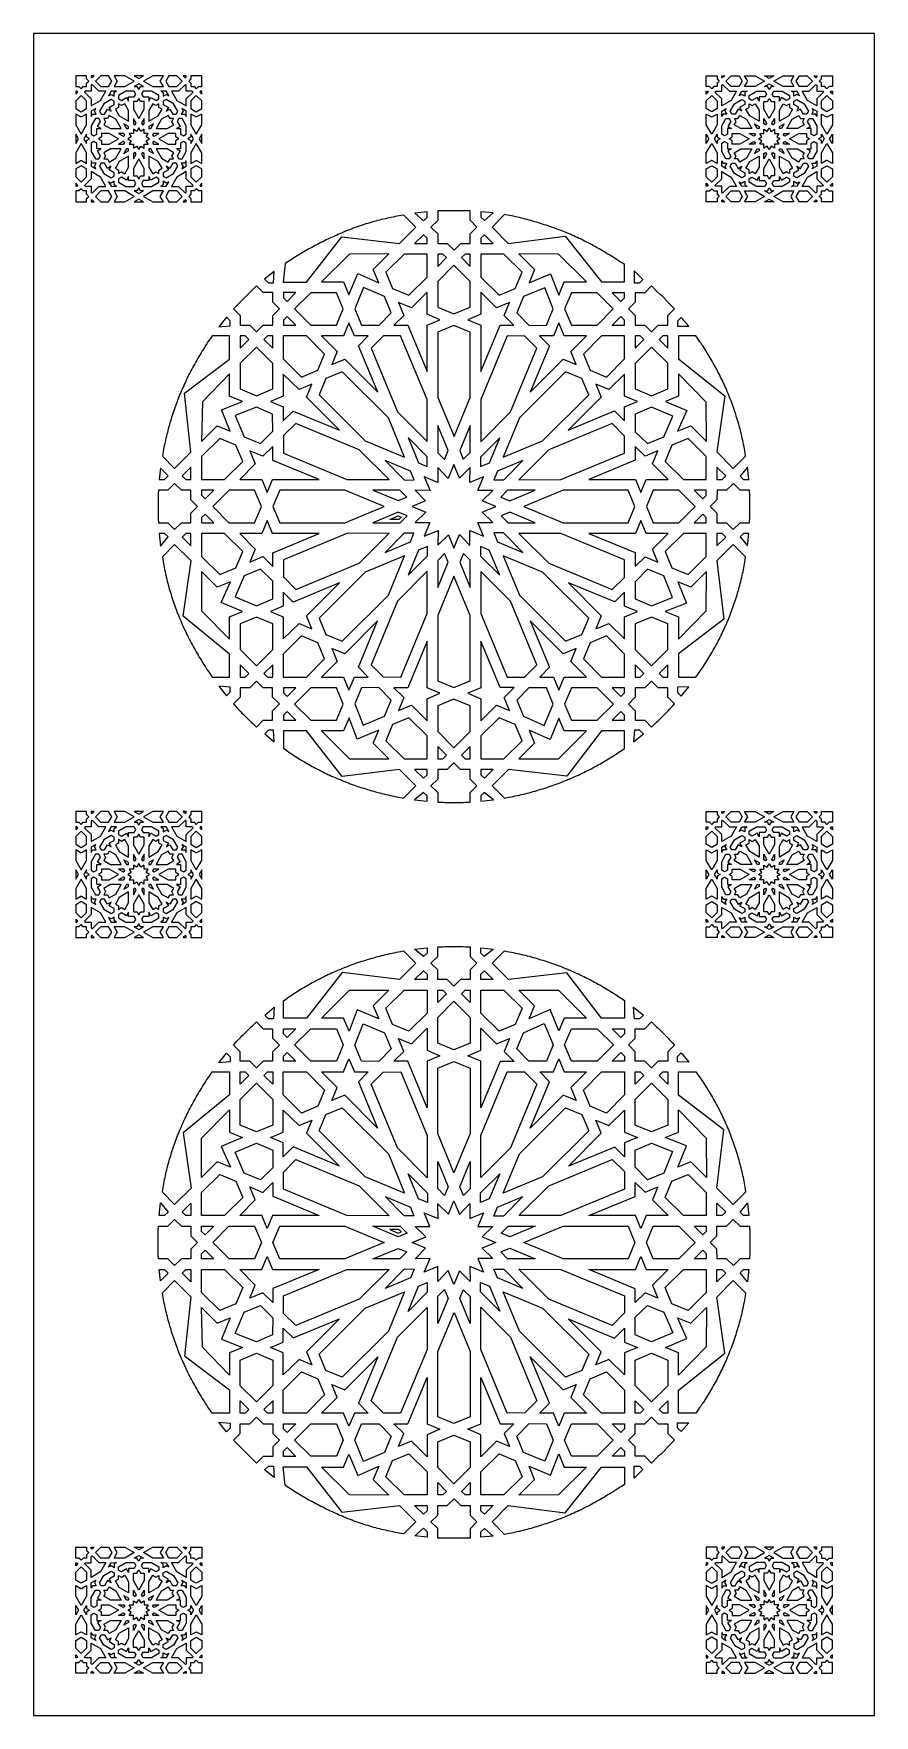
# Model space of a CAD drawing. Extents: x -500 to 500, y -1000 to 1000.
import ezdxf

# ---------------------------------------------------------------- set-up
doc = ezdxf.new("R2010")
doc.units = 0
doc.layers.add('LAYER_1', color=18, linetype='CONTINUOUS')

msp = doc.modelspace()

# ---------------------------------------------------------------- linework, layer by layer
at = {"layer": 'LAYER_1'}
for points in [[(-500, -1000), (500, -1000), (500, 1000), (-500, 1000)], [(-450, 940.9), (-450, 940.8), (-450, 937.1), (-446.2, 937.1), (-443.5, 934.5), (-440.9, 937.1), (-437.1, 937.1), (-437.1, 940.9), (-434.5, 943.6), (-437.1, 946.2), (-437.1, 950), (-440.9, 950), (-446.2, 950), (-450, 950), (-450, 946.3), (-450, 946.2), (-450, 943.6)], [(-430.5, 947.5), (-428, 950), (-431.5, 950), (-431.5, 948.5)], [(-410.9, 950), (-420.2, 950), (-426.6, 943.6), (-420.2, 937.1), (-410.9, 937.1), (-407.1, 943.6)], [(-391.6, 950), (-404.4, 950), (-400.7, 943.6), (-404.4, 937.1), (-391.6, 937.1), (-380.6, 943.5), (-380.6, 943.5), (-380.6, 943.6)], [(-379.1, 950), (-380.5, 950), (-375, 946.8), (-369.5, 950), (-370.9, 950)], [(-369.5, 937.1), (-375, 940.3), (-380.5, 937.1), (-377.1, 937.1), (-375, 933.5), (-372.9, 937.1)], [(-369.4, 943.6), (-369.4, 943.6), (-369.4, 943.5), (-358.4, 937.1), (-345.6, 937.1), (-349.3, 943.6), (-345.6, 950), (-358.4, 950)], [(-323.4, 943.6), (-329.8, 950), (-339.1, 950), (-342.9, 943.6), (-339.1, 937.1), (-329.8, 937.1)], [(-318.5, 948.5), (-318.5, 950), (-322, 950), (-319.5, 947.5)], [(-309.1, 950), (-312.9, 950), (-312.9, 946.2), (-315.5, 943.6), (-312.9, 940.9), (-312.9, 937.1), (-309.1, 937.1), (-306.5, 934.5), (-303.8, 937.1), (-300, 937.1), (-300, 940.8), (-300, 940.9), (-300, 943.6), (-300, 946.2), (-300, 946.3), (-300, 950), (-303.8, 950)], [(309.1, 950), (312.9, 950), (312.9, 946.2), (315.5, 943.6), (312.9, 940.9), (312.9, 937.1), (309.1, 937.1), (306.5, 934.5), (303.8, 937.1), (300, 937.1), (300, 940.8), (300, 940.9), (300, 943.6), (300, 946.2), (300, 946.3), (300, 950), (303.8, 950)], [(318.5, 948.5), (318.5, 950), (322, 950), (319.5, 947.5)], [(323.4, 943.6), (329.8, 950), (339.1, 950), (342.9, 943.6), (339.1, 937.1), (329.8, 937.1)], [(369.4, 943.6), (369.4, 943.6), (369.4, 943.5), (358.4, 937.1), (345.6, 937.1), (349.3, 943.6), (345.6, 950), (358.4, 950)], [(379.1, 950), (380.5, 950), (375, 946.8), (369.5, 950), (370.9, 950)], [(369.5, 937.1), (375, 940.3), (380.5, 937.1), (377.1, 937.1), (375, 933.5), (372.9, 937.1)], [(391.6, 950), (404.4, 950), (400.7, 943.6), (404.4, 937.1), (391.6, 937.1), (380.6, 943.5), (380.6, 943.5), (380.6, 943.6)], [(410.9, 950), (420.2, 950), (426.6, 943.6), (420.2, 937.1), (410.9, 937.1), (407.1, 943.6)], [(430.5, 947.5), (428, 950), (431.5, 950), (431.5, 948.5)], [(450, 940.9), (450, 940.8), (450, 937.1), (446.2, 937.1), (443.5, 934.5), (440.9, 937.1), (437.1, 937.1), (437.1, 940.9), (434.5, 943.6), (437.1, 946.2), (437.1, 950), (440.9, 950), (446.2, 950), (450, 950), (450, 946.3), (450, 946.2), (450, 943.6)], [(-448.5, 931.5), (-450, 931.5), (-450, 928), (-447.5, 930.5)], [(-450, 920.2), (-450, 910.9), (-443.5, 907.1), (-437.1, 910.9), (-437.1, 920.2), (-443.5, 926.6)], [(-438.6, 931.5), (-439.6, 930.5), (-431.6, 922.5), (-431.6, 914.1), (-420.5, 920.5), (-414.1, 931.6), (-422.5, 931.6), (-430.5, 939.6), (-431.5, 938.6), (-431.5, 931.5)], [(-421.5, 907.6), (-419.5, 904.2), (-415.6, 904.2), (-412.1, 910.3), (-407.8, 907.8), (-410.3, 912.1), (-404.2, 915.6), (-404.2, 919.5), (-407.6, 921.5), (-416.4, 916.4)], [(-407.9, 927.7), (-404.2, 925.6), (-404.2, 929.8), (-401.3, 931.6), (-407.6, 931.5), (-410.8, 926.1)], [(-399, 926.5), (-399, 922.6), (-395.6, 920.6), (-389.5, 924.2), (-387, 919.8), (-387, 924.8), (-380.3, 924.8), (-378.3, 928.2), (-380.3, 931.6), (-390.2, 931.6)], [(-377.2, 919.3), (-381.4, 919.3), (-381.4, 910.2), (-375, 899), (-368.6, 910.2), (-368.6, 919.3), (-372.8, 919.3), (-375, 922.9)], [(-369.7, 931.6), (-371.7, 928.2), (-369.7, 924.8), (-363, 924.8), (-363, 919.8), (-360.5, 924.2), (-354.4, 920.6), (-351, 922.6), (-351, 926.5), (-359.8, 931.6)], [(-348.7, 931.6), (-345.8, 929.8), (-345.8, 925.6), (-342.1, 927.7), (-339.2, 926.1), (-342.4, 931.5)], [(-328.5, 907.6), (-333.6, 916.4), (-342.4, 921.5), (-345.8, 919.5), (-345.8, 915.6), (-339.7, 912.1), (-342.2, 907.8), (-337.9, 910.3), (-334.4, 904.2), (-330.5, 904.2)], [(-318.5, 931.5), (-318.5, 938.6), (-319.5, 939.6), (-327.5, 931.6), (-335.9, 931.6), (-329.5, 920.5), (-318.4, 914.1), (-318.4, 922.5), (-310.4, 930.5), (-311.4, 931.5)], [(-306.5, 907.1), (-300, 910.9), (-300, 920.2), (-306.5, 926.6), (-312.9, 920.2), (-312.9, 910.9)], [(-301.5, 931.5), (-302.5, 930.5), (-300, 928), (-300, 931.5)], [(301.5, 931.5), (302.5, 930.5), (300, 928), (300, 931.5)], [(306.5, 907.1), (300, 910.9), (300, 920.2), (306.5, 926.6), (312.9, 920.2), (312.9, 910.9)], [(318.5, 931.5), (318.5, 938.6), (319.5, 939.6), (327.5, 931.6), (335.9, 931.6), (329.5, 920.5), (318.4, 914.1), (318.4, 922.5), (310.4, 930.5), (311.4, 931.5)], [(328.5, 907.6), (333.6, 916.4), (342.4, 921.5), (345.8, 919.5), (345.8, 915.6), (339.7, 912.1), (342.2, 907.8), (337.9, 910.3), (334.4, 904.2), (330.5, 904.2)], [(348.7, 931.6), (345.8, 929.8), (345.8, 925.6), (342.1, 927.7), (339.2, 926.1), (342.4, 931.5)], [(369.7, 931.6), (371.7, 928.2), (369.7, 924.8), (363, 924.8), (363, 919.8), (360.5, 924.2), (354.4, 920.6), (351, 922.6), (351, 926.5), (359.8, 931.6)], [(377.2, 919.3), (381.4, 919.3), (381.4, 910.2), (375, 899), (368.6, 910.2), (368.6, 919.3), (372.8, 919.3), (375, 922.9)], [(399, 926.5), (399, 922.6), (395.6, 920.6), (389.5, 924.2), (387, 919.8), (387, 924.8), (380.3, 924.8), (378.3, 928.2), (380.3, 931.6), (390.2, 931.6)], [(407.9, 927.7), (404.2, 925.6), (404.2, 929.8), (401.3, 931.6), (407.6, 931.5), (410.8, 926.1)], [(421.5, 907.6), (419.5, 904.2), (415.6, 904.2), (412.1, 910.3), (407.8, 907.8), (410.3, 912.1), (404.2, 915.6), (404.2, 919.5), (407.6, 921.5), (416.4, 916.4)], [(438.6, 931.5), (439.6, 930.5), (431.6, 922.5), (431.6, 914.1), (420.5, 920.5), (414.1, 931.6), (422.5, 931.6), (430.5, 939.6), (431.5, 938.6), (431.5, 931.5)], [(450, 920.2), (450, 910.9), (443.5, 907.1), (437.1, 910.9), (437.1, 920.2), (443.5, 926.6)], [(448.5, 931.5), (450, 931.5), (450, 928), (447.5, 930.5)], [(-437.1, 891.6), (-437.1, 904.4), (-443.2, 900.9), (-443.5, 900.8), (-443.9, 900.9), (-450, 904.4), (-450, 891.6), (-443.5, 880.5)], [(-431.5, 907.6), (-431.6, 901.3), (-429.8, 904.2), (-425.6, 904.2), (-427.7, 907.9), (-426.1, 910.8)], [(-410.1, 902.7), (-412.3, 899), (-416.5, 899), (-414.4, 895.3), (-416.6, 891.6), (-408.7, 887), (-395.8, 887), (-402.2, 898.2)], [(-387, 908.7), (-391.6, 916.6), (-395.3, 914.4), (-399, 916.5), (-399, 912.3), (-402.7, 910.1), (-398.2, 902.2), (-387, 895.8)], [(-363, 895.8), (-351.8, 902.2), (-347.3, 910.1), (-351, 912.3), (-351, 916.5), (-354.7, 914.4), (-358.4, 916.6), (-363, 908.7)], [(-347.8, 898.2), (-354.2, 887), (-341.3, 887), (-333.4, 891.6), (-335.6, 895.3), (-333.5, 899), (-337.7, 899), (-339.9, 902.7)], [(-320.2, 904.2), (-318.4, 901.3), (-318.5, 907.6), (-323.9, 910.8), (-322.3, 907.9), (-324.4, 904.2)], [(-300, 904.4), (-306.1, 900.9), (-306.5, 900.8), (-306.8, 900.9), (-312.9, 904.4), (-312.9, 891.6), (-306.5, 880.5), (-300, 891.6)], [(300, 904.4), (306.1, 900.9), (306.5, 900.8), (306.8, 900.9), (312.9, 904.4), (312.9, 891.6), (306.5, 880.5), (300, 891.6)], [(320.2, 904.2), (318.4, 901.3), (318.5, 907.6), (323.9, 910.8), (322.3, 907.9), (324.4, 904.2)], [(347.8, 898.2), (354.2, 887), (341.3, 887), (333.4, 891.6), (335.6, 895.3), (333.5, 899), (337.7, 899), (339.9, 902.7)], [(363, 895.8), (351.8, 902.2), (347.3, 910.1), (351, 912.3), (351, 916.5), (354.7, 914.4), (358.4, 916.6), (363, 908.7)], [(387, 908.7), (391.6, 916.6), (395.3, 914.4), (399, 916.5), (399, 912.3), (402.7, 910.1), (398.2, 902.2), (387, 895.8)], [(410.1, 902.7), (412.3, 899), (416.5, 899), (414.4, 895.3), (416.6, 891.6), (408.7, 887), (395.8, 887), (402.2, 898.2)], [(431.5, 907.6), (431.6, 901.3), (429.8, 904.2), (425.6, 904.2), (427.7, 907.9), (426.1, 910.8)], [(437.1, 891.6), (437.1, 904.4), (443.2, 900.9), (443.5, 900.8), (443.9, 900.9), (450, 904.4), (450, 891.6), (443.5, 880.5)], [(-450, 880.5), (-450, 877.2), (-450, 877.1), (-450, 875), (-450, 872.9), (-450, 872.8), (-450, 869.5), (-446.8, 875)], [(-437.1, 877.1), (-437.1, 880.5), (-440.3, 875), (-437.1, 869.5), (-437.1, 872.9), (-433.5, 875)], [(-424.8, 887), (-419.8, 887), (-424.2, 889.5), (-420.6, 895.6), (-422.6, 899), (-426.5, 899), (-431.6, 890.2), (-431.6, 880.3), (-428.2, 878.3), (-424.8, 880.3)], [(-410.2, 868.6), (-399, 875), (-410.2, 881.4), (-419.3, 881.4), (-419.3, 877.2), (-422.9, 875), (-419.3, 872.8), (-419.3, 868.6)], [(-399, 881.4), (-393.4, 878.2), (-391.4, 879.4), (-392.6, 881.4)], [(-387, 887), (-387, 889.4), (-392.6, 892.6), (-389.4, 887)], [(-368.6, 881.4), (-368.6, 886.2), (-372.6, 883.8), (-375, 887.9), (-377.4, 883.8), (-381.4, 886.2), (-381.4, 881.4), (-386.2, 881.4), (-383.8, 877.4), (-387.9, 875), (-383.8, 872.6), (-386.2, 868.6), (-381.4, 868.6), (-381.4, 863.8), (-377.4, 866.2), (-375, 862.1), (-372.6, 866.2), (-368.6, 863.8), (-368.6, 868.6), (-363.8, 868.6), (-366.2, 872.6), (-362.1, 875), (-366.2, 877.4), (-363.8, 881.4)], [(-379.4, 891.4), (-378.2, 893.4), (-381.4, 899), (-381.4, 892.6)], [(-370.6, 891.4), (-368.6, 892.6), (-368.6, 899), (-371.8, 893.4)], [(-363, 887), (-360.6, 887), (-357.4, 892.6), (-363, 889.4)], [(-358.6, 879.4), (-356.6, 878.2), (-351, 881.4), (-357.4, 881.4)], [(-339.8, 881.4), (-351, 875), (-339.8, 868.6), (-330.7, 868.6), (-330.7, 872.8), (-327.1, 875), (-330.7, 877.2), (-330.7, 881.4)], [(-323.5, 899), (-327.4, 899), (-329.4, 895.6), (-325.8, 889.5), (-330.2, 887), (-325.2, 887), (-325.2, 880.3), (-321.8, 878.3), (-318.4, 880.3), (-318.4, 890.2)], [(-312.9, 880.5), (-312.9, 877.1), (-316.5, 875), (-312.9, 872.9), (-312.9, 869.5), (-309.7, 875)], [(-300, 869.5), (-300, 872.8), (-300, 872.9), (-300, 875), (-300, 877.1), (-300, 877.2), (-300, 880.5), (-303.2, 875)], [(300, 869.5), (300, 872.8), (300, 872.9), (300, 875), (300, 877.1), (300, 877.2), (300, 880.5), (303.2, 875)], [(312.9, 880.5), (312.9, 877.1), (316.5, 875), (312.9, 872.9), (312.9, 869.5), (309.7, 875)], [(323.5, 899), (327.4, 899), (329.4, 895.6), (325.8, 889.5), (330.2, 887), (325.2, 887), (325.2, 880.3), (321.8, 878.3), (318.4, 880.3), (318.4, 890.2)], [(339.8, 881.4), (351, 875), (339.8, 868.6), (330.7, 868.6), (330.7, 872.8), (327.1, 875), (330.7, 877.2), (330.7, 881.4)], [(358.6, 879.4), (356.6, 878.2), (351, 881.4), (357.4, 881.4)], [(363, 887), (360.6, 887), (357.4, 892.6), (363, 889.4)], [(368.6, 881.4), (368.6, 886.2), (372.6, 883.8), (375, 887.9), (377.4, 883.8), (381.4, 886.2), (381.4, 881.4), (386.2, 881.4), (383.8, 877.4), (387.9, 875), (383.8, 872.6), (386.2, 868.6), (381.4, 868.6), (381.4, 863.8), (377.4, 866.2), (375, 862.1), (372.6, 866.2), (368.6, 863.8), (368.6, 868.6), (363.8, 868.6), (366.2, 872.6), (362.1, 875), (366.2, 877.4), (363.8, 881.4)], [(370.6, 891.4), (368.6, 892.6), (368.6, 899), (371.8, 893.4)], [(379.4, 891.4), (378.2, 893.4), (381.4, 899), (381.4, 892.6)], [(387, 887), (387, 889.4), (392.6, 892.6), (389.4, 887)], [(399, 881.4), (393.4, 878.2), (391.4, 879.4), (392.6, 881.4)], [(410.2, 868.6), (399, 875), (410.2, 881.4), (419.3, 881.4), (419.3, 877.2), (422.9, 875), (419.3, 872.8), (419.3, 868.6)], [(424.8, 887), (419.8, 887), (424.2, 889.5), (420.6, 895.6), (422.6, 899), (426.5, 899), (431.6, 890.2), (431.6, 880.3), (428.2, 878.3), (424.8, 880.3)], [(437.1, 877.1), (437.1, 880.5), (440.3, 875), (437.1, 869.5), (437.1, 872.9), (433.5, 875)], [(450, 880.5), (450, 877.2), (450, 877.1), (450, 875), (450, 872.9), (450, 872.8), (450, 869.5), (446.8, 875)], [(-443.5, 869.5), (-450, 858.4), (-450, 845.6), (-443.9, 849.1), (-443.5, 849.2), (-443.2, 849.1), (-437.1, 845.6), (-437.1, 858.4)], [(-422.6, 851), (-420.6, 854.4), (-424.2, 860.5), (-419.8, 863), (-424.8, 863), (-424.8, 869.7), (-428.2, 871.7), (-431.6, 869.7), (-431.6, 859.8), (-426.5, 851)], [(-402.2, 851.8), (-395.8, 863), (-408.7, 863), (-416.6, 858.4), (-414.4, 854.7), (-416.5, 851), (-412.3, 851), (-410.1, 847.3)], [(-392.6, 868.6), (-391.4, 870.6), (-393.4, 871.8), (-399, 868.6)], [(-392.6, 857.4), (-387, 860.6), (-387, 863), (-389.4, 863)], [(-363, 863), (-363, 860.6), (-357.4, 857.4), (-360.6, 863)], [(-356.6, 871.8), (-358.6, 870.6), (-357.4, 868.6), (-351, 868.6)], [(-333.4, 858.4), (-341.3, 863), (-354.2, 863), (-347.8, 851.8), (-339.9, 847.3), (-337.7, 851), (-333.5, 851), (-335.6, 854.7)], [(-329.4, 854.4), (-327.4, 851), (-323.5, 851), (-318.4, 859.8), (-318.4, 869.7), (-321.8, 871.7), (-325.2, 869.7), (-325.2, 863), (-330.2, 863), (-325.8, 860.5)], [(-306.1, 849.1), (-300, 845.6), (-300, 858.4), (-306.5, 869.5), (-312.9, 858.4), (-312.9, 845.6), (-306.8, 849.1), (-306.5, 849.2)], [(306.1, 849.1), (300, 845.6), (300, 858.4), (306.5, 869.5), (312.9, 858.4), (312.9, 845.6), (306.8, 849.1), (306.5, 849.2)], [(329.4, 854.4), (327.4, 851), (323.5, 851), (318.4, 859.8), (318.4, 869.7), (321.8, 871.7), (325.2, 869.7), (325.2, 863), (330.2, 863), (325.8, 860.5)], [(333.4, 858.4), (341.3, 863), (354.2, 863), (347.8, 851.8), (339.9, 847.3), (337.7, 851), (333.5, 851), (335.6, 854.7)], [(356.6, 871.8), (358.6, 870.6), (357.4, 868.6), (351, 868.6)], [(363, 863), (363, 860.6), (357.4, 857.4), (360.6, 863)], [(392.6, 857.4), (387, 860.6), (387, 863), (389.4, 863)], [(392.6, 868.6), (391.4, 870.6), (393.4, 871.8), (399, 868.6)], [(402.2, 851.8), (395.8, 863), (408.7, 863), (416.6, 858.4), (414.4, 854.7), (416.5, 851), (412.3, 851), (410.1, 847.3)], [(422.6, 851), (420.6, 854.4), (424.2, 860.5), (419.8, 863), (424.8, 863), (424.8, 869.7), (428.2, 871.7), (431.6, 869.7), (431.6, 859.8), (426.5, 851)], [(443.5, 869.5), (450, 858.4), (450, 845.6), (443.9, 849.1), (443.5, 849.2), (443.2, 849.1), (437.1, 845.6), (437.1, 858.4)], [(-437.1, 829.8), (-437.1, 839.1), (-443.5, 842.9), (-450, 839.1), (-450, 829.8), (-443.5, 823.4)], [(-429.8, 845.8), (-431.6, 848.7), (-431.5, 842.4), (-426.1, 839.2), (-427.7, 842.1), (-425.6, 845.8)], [(-415.6, 845.8), (-419.5, 845.8), (-421.5, 842.4), (-416.4, 833.6), (-407.6, 828.5), (-404.2, 830.5), (-404.2, 834.4), (-410.3, 837.9), (-407.8, 842.2), (-412.1, 839.7)], [(-402.7, 839.9), (-399, 837.7), (-399, 833.5), (-395.3, 835.6), (-391.6, 833.4), (-387, 841.3), (-387, 854.2), (-398.2, 847.8)], [(-378.2, 856.6), (-379.4, 858.6), (-381.4, 857.4), (-381.4, 851)], [(-372.8, 830.7), (-368.6, 830.7), (-368.6, 839.8), (-375, 851), (-381.4, 839.8), (-381.4, 830.7), (-377.2, 830.7), (-375, 827.1)], [(-370.6, 858.6), (-371.8, 856.6), (-368.6, 851), (-368.6, 857.4)], [(-363, 854.2), (-363, 841.3), (-358.4, 833.4), (-354.7, 835.6), (-351, 833.5), (-351, 837.7), (-347.3, 839.9), (-351.8, 847.8)], [(-328.5, 842.4), (-330.5, 845.8), (-334.4, 845.8), (-337.9, 839.7), (-342.2, 842.2), (-339.7, 837.9), (-345.8, 834.4), (-345.8, 830.5), (-342.4, 828.5), (-333.6, 833.6)], [(-318.5, 842.4), (-318.4, 848.7), (-320.2, 845.8), (-324.4, 845.8), (-322.3, 842.1), (-323.9, 839.2)], [(-312.9, 829.8), (-306.5, 823.4), (-300, 829.8), (-300, 839.1), (-306.5, 842.9), (-312.9, 839.1)], [(312.9, 829.8), (306.5, 823.4), (300, 829.8), (300, 839.1), (306.5, 842.9), (312.9, 839.1)], [(318.5, 842.4), (318.4, 848.7), (320.2, 845.8), (324.4, 845.8), (322.3, 842.1), (323.9, 839.2)], [(328.5, 842.4), (330.5, 845.8), (334.4, 845.8), (337.9, 839.7), (342.2, 842.2), (339.7, 837.9), (345.8, 834.4), (345.8, 830.5), (342.4, 828.5), (333.6, 833.6)], [(363, 854.2), (363, 841.3), (358.4, 833.4), (354.7, 835.6), (351, 833.5), (351, 837.7), (347.3, 839.9), (351.8, 847.8)], [(370.6, 858.6), (371.8, 856.6), (368.6, 851), (368.6, 857.4)], [(372.8, 830.7), (368.6, 830.7), (368.6, 839.8), (375, 851), (381.4, 839.8), (381.4, 830.7), (377.2, 830.7), (375, 827.1)], [(378.2, 856.6), (379.4, 858.6), (381.4, 857.4), (381.4, 851)], [(402.7, 839.9), (399, 837.7), (399, 833.5), (395.3, 835.6), (391.6, 833.4), (387, 841.3), (387, 854.2), (398.2, 847.8)], [(415.6, 845.8), (419.5, 845.8), (421.5, 842.4), (416.4, 833.6), (407.6, 828.5), (404.2, 830.5), (404.2, 834.4), (410.3, 837.9), (407.8, 842.2), (412.1, 839.7)], [(429.8, 845.8), (431.6, 848.7), (431.5, 842.4), (426.1, 839.2), (427.7, 842.1), (425.6, 845.8)], [(437.1, 829.8), (437.1, 839.1), (443.5, 842.9), (450, 839.1), (450, 829.8), (443.5, 823.4)], [(-448.5, 818.5), (-447.5, 819.5), (-450, 822), (-450, 818.5)], [(-431.5, 811.4), (-430.5, 810.4), (-422.5, 818.4), (-414.1, 818.4), (-420.5, 829.5), (-431.6, 835.9), (-431.6, 827.5), (-439.6, 819.5), (-438.6, 818.5), (-431.5, 818.5)], [(-407.9, 822.3), (-410.8, 823.9), (-407.6, 818.5), (-401.3, 818.4), (-404.2, 820.2), (-404.2, 824.4)], [(-389.5, 825.8), (-395.6, 829.4), (-399, 827.4), (-399, 823.5), (-390.2, 818.4), (-380.3, 818.4), (-378.3, 821.8), (-380.3, 825.2), (-387, 825.2), (-387, 830.2)], [(-363, 825.2), (-369.7, 825.2), (-371.7, 821.8), (-369.7, 818.4), (-359.8, 818.4), (-351, 823.5), (-351, 827.4), (-354.4, 829.4), (-360.5, 825.8), (-363, 830.2)], [(-339.2, 823.9), (-342.1, 822.3), (-345.8, 824.4), (-345.8, 820.2), (-348.7, 818.4), (-342.4, 818.5)], [(-327.5, 818.4), (-319.5, 810.4), (-318.5, 811.4), (-318.5, 818.5), (-311.4, 818.5), (-310.4, 819.5), (-318.4, 827.5), (-318.4, 835.9), (-329.5, 829.5), (-335.9, 818.4)], [(-302.5, 819.5), (-301.5, 818.5), (-300, 818.5), (-300, 822)], [(302.5, 819.5), (301.5, 818.5), (300, 818.5), (300, 822)], [(327.5, 818.4), (319.5, 810.4), (318.5, 811.4), (318.5, 818.5), (311.4, 818.5), (310.4, 819.5), (318.4, 827.5), (318.4, 835.9), (329.5, 829.5), (335.9, 818.4)], [(339.2, 823.9), (342.1, 822.3), (345.8, 824.4), (345.8, 820.2), (348.7, 818.4), (342.4, 818.5)], [(363, 825.2), (369.7, 825.2), (371.7, 821.8), (369.7, 818.4), (359.8, 818.4), (351, 823.5), (351, 827.4), (354.4, 829.4), (360.5, 825.8), (363, 830.2)], [(389.5, 825.8), (395.6, 829.4), (399, 827.4), (399, 823.5), (390.2, 818.4), (380.3, 818.4), (378.3, 821.8), (380.3, 825.2), (387, 825.2), (387, 830.2)], [(407.9, 822.3), (410.8, 823.9), (407.6, 818.5), (401.3, 818.4), (404.2, 820.2), (404.2, 824.4)], [(431.5, 811.4), (430.5, 810.4), (422.5, 818.4), (414.1, 818.4), (420.5, 829.5), (431.6, 835.9), (431.6, 827.5), (439.6, 819.5), (438.6, 818.5), (431.5, 818.5)], [(448.5, 818.5), (447.5, 819.5), (450, 822), (450, 818.5)], [(-450, 803.8), (-450, 803.7), (-450, 800), (-446.2, 800), (-440.9, 800), (-437.1, 800), (-437.1, 803.8), (-434.5, 806.4), (-437.1, 809.1), (-437.1, 812.9), (-440.9, 812.9), (-443.5, 815.5), (-446.2, 812.9), (-450, 812.9), (-450, 809.2), (-450, 809.1), (-450, 806.4)], [(-431.5, 801.5), (-431.5, 800), (-428, 800), (-430.5, 802.5)], [(-420.2, 812.9), (-426.6, 806.4), (-420.2, 800), (-410.9, 800), (-407.1, 806.4), (-410.9, 812.9)], [(-380.6, 806.4), (-380.6, 806.5), (-391.6, 812.9), (-404.4, 812.9), (-400.7, 806.4), (-404.4, 800), (-391.6, 800), (-380.6, 806.4)], [(-377.1, 812.9), (-380.5, 812.9), (-375, 809.7), (-369.5, 812.9), (-372.9, 812.9), (-375, 816.5)], [(-380.5, 800), (-379.1, 800), (-370.9, 800), (-369.5, 800), (-375, 803.2)], [(-345.6, 800), (-349.3, 806.4), (-345.6, 812.9), (-358.4, 812.9), (-369.4, 806.5), (-369.4, 806.5), (-369.4, 806.4), (-358.4, 800)], [(-339.1, 800), (-329.8, 800), (-323.4, 806.4), (-329.8, 812.9), (-339.1, 812.9), (-342.9, 806.4)], [(-318.5, 800), (-318.5, 801.5), (-319.5, 802.5), (-322, 800)], [(-306.5, 815.5), (-309.1, 812.9), (-312.9, 812.9), (-312.9, 809.1), (-315.5, 806.4), (-312.9, 803.8), (-312.9, 800), (-309.1, 800), (-303.8, 800), (-300, 800), (-300, 803.7), (-300, 803.8), (-300, 806.4), (-300, 809.1), (-300, 809.2), (-300, 812.9), (-303.8, 812.9)], [(306.5, 815.5), (309.1, 812.9), (312.9, 812.9), (312.9, 809.1), (315.5, 806.4), (312.9, 803.8), (312.9, 800), (309.1, 800), (303.8, 800), (300, 800), (300, 803.7), (300, 803.8), (300, 806.4), (300, 809.1), (300, 809.2), (300, 812.9), (303.8, 812.9)], [(318.5, 800), (318.5, 801.5), (319.5, 802.5), (322, 800)], [(339.1, 800), (329.8, 800), (323.4, 806.4), (329.8, 812.9), (339.1, 812.9), (342.9, 806.4)], [(345.6, 800), (349.3, 806.4), (345.6, 812.9), (358.4, 812.9), (369.4, 806.5), (369.4, 806.5), (369.4, 806.4), (358.4, 800)], [(377.1, 812.9), (380.5, 812.9), (375, 809.7), (369.5, 812.9), (372.9, 812.9), (375, 816.5)], [(380.5, 800), (379.1, 800), (370.9, 800), (369.5, 800), (375, 803.2)], [(380.6, 806.4), (380.6, 806.5), (391.6, 812.9), (404.4, 812.9), (400.7, 806.4), (404.4, 800), (391.6, 800), (380.6, 806.4)], [(420.2, 812.9), (426.6, 806.4), (420.2, 800), (410.9, 800), (407.1, 806.4), (410.9, 812.9)], [(431.5, 801.5), (431.5, 800), (428, 800), (430.5, 802.5)], [(450, 803.8), (450, 803.7), (450, 800), (446.2, 800), (440.9, 800), (437.1, 800), (437.1, 803.8), (434.5, 806.4), (437.1, 809.1), (437.1, 812.9), (440.9, 812.9), (443.5, 815.5), (446.2, 812.9), (450, 812.9), (450, 809.2), (450, 809.1), (450, 806.4)], [(-45.4, 769.9), (-59.7, 784.3), (-63, 783.7), (-65.3, 783.3), (-67.6, 782.8), (-70, 782.4), (-72.3, 781.9), (-74.6, 781.4), (-76.9, 780.9), (-79.2, 780.4), (-81.5, 779.9), (-83.8, 779.4), (-86.1, 778.8), (-88.4, 778.2), (-90.8, 777.6), (-93.1, 777), (-95.4, 776.4), (-97.7, 775.7), (-100.1, 775.1), (-102.4, 774.4), (-104.7, 773.7), (-107, 772.9), (-109.4, 772.2), (-111.7, 771.4), (-114, 770.6), (-116.4, 769.8), (-117.6, 769.3), (-118.7, 768.9), (-119.9, 768.5), (-121.1, 768), (-122.2, 767.6), (-123.4, 767.1), (-124.6, 766.7), (-125.8, 766.2), (-126.9, 765.7), (-128.1, 765.3), (-129.3, 764.8), (-130.5, 764.3), (-131.6, 763.8), (-132.8, 763.3), (-134, 762.8), (-135.2, 762.3), (-137.3, 761.4), (-139.4, 760.4), (-141.5, 759.5), (-143.6, 758.5), (-145.7, 757.6), (-147.8, 756.6), (-149.9, 755.6), (-152, 754.6), (-154.1, 753.6), (-156.2, 752.5), (-158.2, 751.5), (-160.3, 750.5), (-162.4, 749.4), (-164.4, 748.3), (-166.4, 747.2), (-168.5, 746.1), (-170.5, 745), (-172.5, 743.9), (-174.6, 742.7), (-176.6, 741.6), (-178.6, 740.4), (-180.6, 739.2), (-182.6, 738), (-184.5, 736.8), (-186.5, 735.6), (-188.5, 734.4), (-190.5, 733.2), (-192.4, 731.9), (-194.4, 730.6), (-196.3, 729.4), (-198.3, 728.1), (-201, 726.2), (-203.2, 704.6), (-175.5, 704.6), (-133.5, 758.3), (-64.8, 750.5)], [(-32.1, 781.7), (-32.1, 788), (-46.5, 786.4), (-36.3, 777.5)], [(19.3, 778), (19.3, 789.3), (7.2, 789.3), (-7.2, 789.3), (-19.4, 789.3), (-19.4, 777.9), (-27.4, 769.9), (-19.4, 761.9), (-19.4, 750.6), (-8.1, 750.6), (0, 742.6), (8, 750.6), (19.3, 750.6), (19.3, 761.9), (27.3, 770)], [(46.4, 787), (32, 788.1), (32, 781.9), (36.2, 777.7)], [(202.8, 725.4), (199.9, 727.3), (197.8, 728.7), (195.7, 730), (193.6, 731.4), (191.5, 732.7), (189.5, 734), (187.4, 735.3), (185.3, 736.6), (183.1, 737.9), (181, 739.1), (178.9, 740.4), (176.8, 741.6), (174.7, 742.9), (172.5, 744.1), (170.4, 745.3), (168.3, 746.5), (166.1, 747.6), (164, 748.8), (161.9, 749.9), (159.7, 751.1), (157.6, 752.2), (155.4, 753.3), (153.3, 754.4), (151.1, 755.4), (148.9, 756.5), (146.8, 757.5), (144.6, 758.5), (142.5, 759.5), (140.3, 760.5), (138.1, 761.4), (136, 762.4), (133.8, 763.3), (131.6, 764.1), (129.4, 765), (127.3, 765.8), (125.1, 766.6), (122.9, 767.4), (120.7, 768.2), (118.5, 769), (116.3, 769.8), (114.1, 770.6), (111.9, 771.3), (109.7, 772.1), (107.4, 772.8), (105.2, 773.6), (102.9, 774.3), (100.7, 775), (98.4, 775.7), (96.2, 776.3), (93.9, 777), (91.6, 777.6), (89.3, 778.3), (87, 778.9), (84.7, 779.5), (82.4, 780.1), (80.1, 780.7), (77.8, 781.2), (75.4, 781.8), (73.1, 782.3), (70.7, 782.8), (68.4, 783.3), (66, 783.8), (63.6, 784.2), (60.2, 784.9), (45.2, 769.9), (64.6, 750.5), (132.2, 759.3), (175.3, 704.7), (202.8, 704.7)], [(-32.1, 750.6), (-32.1, 756.7), (-36.4, 760.9), (-46.8, 750.6)], [(46.7, 750.6), (36.3, 760.9), (32, 756.7), (32, 750.6)], [(-77.4, 738), (-124.2, 737.9), (-157.7, 704.7), (-131.3, 704.7), (-124.9, 689.2), (-114.4, 714.6), (-89.6, 703.6), (-96, 719.3)], [(-32.1, 737.9), (-59.4, 737.9), (-81.1, 716.2), (-73.1, 696.9), (-53.7, 688.9), (-32.1, 710.5)], [(-9, 733.6), (-13.3, 737.9), (-19.4, 737.9), (-19.4, 723.2)], [(-0.1, 724.6), (-19.4, 705.3), (-19.4, 674.7), (-0.1, 666.7), (19.3, 674.7), (19.3, 705.3)], [(19.3, 737.9), (13.2, 737.9), (8.9, 733.6), (19.3, 723.2)], [(80.9, 716.2), (59.3, 737.9), (32, 737.9), (32, 710.5), (53.6, 688.9), (72.9, 696.9)], [(157.6, 704.7), (124.1, 737.9), (77.2, 738), (95.9, 719.3), (89.5, 703.8), (114.9, 714.3), (124.7, 689), (131.2, 704.7)], [(-213.8, 717.3), (-225.2, 708.1), (-220.8, 703.7), (-214.8, 703.7)], [(262.2, 672.6), (253.8, 681.1), (253.3, 681.7), (252.8, 682.4), (252.2, 683.1), (251.6, 683.8), (251, 684.5), (250.4, 685.1), (249.8, 685.8), (249.1, 686.5), (248.5, 687.1), (247.8, 687.8), (247.1, 688.4), (246.4, 689.1), (245.6, 689.7), (244.9, 690.3), (244.1, 690.9), (243.4, 691.5), (234.9, 700), (226.9, 691.9), (215.5, 691.9), (215.5, 680.6), (207.5, 672.6), (215.5, 664.6), (215.5, 653.2), (226.9, 653.2), (234.9, 645.3), (242.9, 653.2), (254.2, 653.2), (254.2, 664.6)], [(224.7, 707.8), (214.4, 718.1), (214.4, 703.5), (220.5, 703.5)], [(-235, 700), (-262.3, 672.6), (-254.3, 664.6), (-254.3, 653.3), (-243, 653.3), (-235, 645.3), (-227, 653.3), (-215.6, 653.3), (-215.6, 664.6), (-207.7, 672.7), (-215.6, 680.6), (-215.6, 692), (-227, 692)], [(-188.3, 692), (-202.9, 692), (-202.9, 685.9), (-198.6, 681.6)], [(-139.8, 691.9), (-170.3, 691.9), (-189.7, 672.6), (-170.3, 653.3), (-139.8, 653.3), (-131.8, 672.6)], [(-74.8, 667.9), (-82.8, 687.2), (-107.5, 698.1), (-118, 672.6), (-110, 653.3), (-89, 653.3)], [(-16.7, 659.8), (-32.1, 666.2), (-32.1, 692.6), (-50.7, 673.9), (-66.2, 680.3), (-59.8, 664.9), (-71.5, 653.2), (-55, 653.2), (-32.1, 598.1), (-32.1, 653.4)], [(66.1, 680.3), (50.6, 673.9), (32, 692.6), (32, 666.2), (16.6, 659.8), (32, 653.4), (32, 598), (54.8, 653.2), (71.3, 653.2), (59.7, 664.9)], [(109.9, 653.3), (117.9, 672.6), (108.1, 697.8), (82.7, 687.2), (74.6, 667.9), (89.5, 653)], [(189.5, 672.6), (170.2, 691.9), (139.6, 691.9), (131.6, 672.6), (139.7, 653.3), (170.2, 653.3)], [(198.5, 681.6), (202.8, 685.9), (202.8, 691.9), (188.2, 691.9)], [(-270.5, 662.8), (-279.9, 651.2), (-266.1, 652.5), (-266.1, 658.4)], [(-198.6, 663.6), (-202.9, 659.3), (-202.9, 653.3), (-188.3, 653.3)], [(202.8, 653.3), (202.8, 659.3), (198.5, 663.6), (188.2, 653.3)], [(279.5, 652.1), (270.1, 662.6), (265.8, 658.2), (265.8, 652.1)], [(-346.9, 497.5), (-332.3, 483), (-312.9, 502.4), (-320.6, 572.3), (-267, 613), (-267, 640.6), (-287.6, 640.6), (-289.6, 637.6), (-291.1, 635.5), (-292.6, 633.3), (-294, 631.2), (-295.4, 629), (-296.8, 626.9), (-298.1, 624.8), (-299.5, 622.6), (-300.8, 620.5), (-302.1, 618.3), (-303.4, 616.2), (-304.7, 614), (-305.9, 611.8), (-307.2, 609.7), (-308.4, 607.5), (-309.6, 605.4), (-310.8, 603.2), (-311.9, 601), (-313.1, 598.8), (-314.2, 596.7), (-315.3, 594.5), (-316.4, 592.3), (-317.4, 590.1), (-318.5, 587.9), (-319.5, 585.7), (-320.5, 583.5), (-321.5, 581.3), (-322.5, 579.2), (-323.5, 577), (-324.4, 574.7), (-325.4, 572.5), (-326.3, 570.3), (-327.2, 568.1), (-328, 565.9), (-328.9, 563.7), (-329.7, 561.5), (-330.6, 559.3), (-331.4, 557.1), (-332.2, 554.8), (-332.9, 552.6), (-333.7, 550.4), (-334.4, 548.1), (-335.2, 545.9), (-335.9, 543.7), (-336.6, 541.4), (-337.2, 539.2), (-337.9, 537), (-338.5, 534.7), (-339.2, 532.5), (-339.8, 530.2), (-340.4, 528), (-340.9, 525.7), (-341.5, 523.5), (-342.1, 521.2), (-342.6, 519), (-343.1, 516.7), (-343.6, 514.4), (-344.1, 512.2), (-344.6, 509.9), (-345, 507.7), (-345.5, 505.4), (-345.9, 503.1), (-346.3, 500.8)], [(-254.3, 640.6), (-254.3, 625.9), (-244, 636.3), (-248.3, 640.6)], [(-215.6, 640.6), (-221.7, 640.6), (-226, 636.3), (-215.6, 625.9)], [(-203, 640.6), (-203, 613.3), (-181.3, 591.6), (-162, 599.6), (-154, 619), (-175.6, 640.6)], [(-124.9, 656), (-131.3, 640.6), (-157.6, 640.6), (-139, 622), (-145.4, 606.5), (-129.9, 612.9), (-90.7, 573.7), (-113.7, 628.9), (-102, 640.6), (-118.5, 640.6)], [(-31.9, 514.8), (-32.1, 564.9), (-63.5, 640.5), (-83.8, 640.5), (-98.7, 626), (-67.3, 550.3)], [(19.3, 644.9), (-0.1, 653), (-19.4, 645), (-19.4, 567.4), (0, 520.7), (19.3, 567.4)], [(32, 514.7), (67.2, 550.3), (98.5, 625.9), (84.2, 640.3), (63.3, 640.6), (32, 564.9)], [(145.3, 606.5), (138.9, 622), (157.5, 640.6), (131.2, 640.6), (124.8, 656), (118.4, 640.6), (101.8, 640.6), (113.4, 628.9), (90.7, 573.7), (129.8, 612.9)], [(202.8, 640.6), (175.5, 640.6), (153.9, 618.9), (161.9, 599.6), (181.2, 591.6), (202.8, 613.2)], [(225.9, 636.3), (221.6, 640.6), (215.5, 640.6), (215.5, 625.9)], [(254.2, 625.9), (254.2, 640.6), (248.2, 640.6), (243.9, 636.3)], [(332.2, 483), (346.9, 497.7), (346.3, 501.3), (345.9, 503.8), (345.4, 506.3), (345, 508.8), (344.5, 511.3), (344, 513.8), (343.4, 516.2), (342.9, 518.7), (342.3, 521.1), (341.8, 523.6), (341.2, 526), (340.6, 528.4), (339.9, 530.8), (339.3, 533.2), (338.6, 535.6), (338, 538), (337.3, 540.3), (336.6, 542.7), (335.8, 545), (335.1, 547.3), (334.3, 549.6), (333.6, 551.9), (332.8, 554.2), (332, 556.5), (331.2, 558.8), (330.3, 561), (329.5, 563.3), (328.6, 565.5), (327.8, 567.8), (326.9, 570), (326, 572.2), (325, 574.4), (324.1, 576.6), (323.2, 578.7), (322.2, 580.9), (321.2, 583.1), (320.2, 585.2), (319.2, 587.4), (318.2, 589.5), (317.1, 591.6), (316.1, 593.7), (315, 595.8), (313.9, 597.9), (312.9, 600), (311.7, 602.1), (310.6, 604.1), (309.5, 606.2), (308.3, 608.2), (307.2, 610.3), (306, 612.3), (304.8, 614.3), (303.6, 616.3), (302.4, 618.3), (301.2, 620.3), (299.9, 622.3), (298.7, 624.3), (297.4, 626.2), (296.2, 628.2), (294.9, 630.1), (293.6, 632.1), (292.2, 634), (290.9, 635.9), (289.6, 637.8), (287.6, 640.6), (266.9, 640.6), (266.9, 613.1), (322, 569.2), (312.7, 502.5)], [(-235, 627.3), (-254.3, 608), (-254.3, 577.4), (-235, 569.4), (-215.6, 577.4), (-215.6, 607.9)], [(254.2, 577.4), (254.2, 608), (234.9, 627.3), (215.5, 607.9), (215.5, 577.4), (234.9, 569.4)], [(-267, 595.5), (-299.3, 562.1), (-300.5, 514.9), (-281.6, 533.7), (-266.2, 527.3), (-276.7, 552.7), (-251.4, 562.4), (-267, 568.9)], [(-203, 595.2), (-203, 568.9), (-218.4, 562.5), (-203, 556.1), (-203, 539.5), (-191.3, 551.2), (-136.1, 528.4), (-175.3, 567.6), (-168.9, 583), (-184.3, 576.6)], [(-132.9, 597.9), (-152.3, 589.9), (-160.3, 570.6), (-105.5, 515.7), (-58.8, 496.4), (-78.1, 543.1)], [(160.2, 570.5), (152.2, 589.9), (132.8, 597.9), (78, 543.1), (58.6, 496.4), (105.3, 515.7)], [(218.3, 562.5), (202.8, 568.9), (202.8, 595.2), (184.2, 576.6), (168.8, 583), (175.2, 567.6), (135.9, 528.4), (191.1, 551.3), (202.8, 539.6), (202.8, 556.1)], [(300.2, 515), (300.1, 561.9), (266.9, 595.4), (266.9, 568.9), (251.5, 562.5), (276.9, 552), (265.9, 527.2), (281.5, 533.7)], [(-260.1, 545.8), (-249.6, 520.4), (-230.2, 512.4), (-215.4, 527.2), (-215.7, 547.6), (-235, 555.6)], [(230.1, 512.4), (249.5, 520.4), (260.3, 545.1), (234.9, 555.6), (215.5, 547.6), (215.5, 526.6)], [(-188.3, 536.3), (-202.7, 521.9), (-202.9, 501.1), (-127.3, 469.7), (-77.1, 469.7), (-112.7, 505)], [(-6.9, 504.1), (-19.4, 534.1), (-19.4, 501.5), (-11.3, 493.5)], [(19.3, 534.1), (6.8, 504.1), (11.1, 493.8), (19.3, 502)], [(77.1, 469.5), (127.2, 469.7), (202.8, 501.1), (202.8, 521.4), (188.2, 536.3), (112.6, 505)], [(-300.3, 469.7), (-272.9, 469.7), (-251.3, 491.3), (-259.3, 510.7), (-278.6, 518.7), (-300.3, 497)], [(-242.7, 503.8), (-236.3, 488.4), (-254.9, 469.7), (-228.6, 469.7), (-222.2, 454.3), (-215.8, 469.8), (-160.3, 469.7), (-215.6, 492.5), (-215.6, 509.1), (-227.3, 497.4)], [(-54.6, 519.6), (-42.2, 489.5), (-31.9, 485.2), (-31.9, 496.8)], [(42.1, 489.5), (54.5, 519.5), (31.4, 496.5), (31.5, 485.1)], [(222.1, 454.3), (228.5, 469.7), (254.8, 469.7), (236.2, 488.3), (242.6, 503.8), (227.2, 497.4), (215.4, 509.1), (215.4, 492.7), (160.3, 469.7), (215.7, 469.7)], [(300.1, 469.7), (300.1, 497), (278.5, 518.7), (259.2, 510.7), (251.2, 491.3), (272.8, 469.7)], [(-344.3, 469.7), (-340, 474), (-349.1, 483.1), (-350.5, 469.7)], [(-323.3, 474), (-319, 469.7), (-313, 469.8), (-312.9, 484.4)], [(-81.9, 492.2), (-58.9, 469.1), (-47.5, 469.2), (-51.9, 479.8)], [(-46.3, 456.9), (-33.8, 444.4), (-49.9, 437.7), (-33.5, 430.9), (-46.3, 418.6), (-28.6, 418.6), (-35.3, 402.5), (-18.9, 409.2), (-19.3, 391.5), (-6.7, 404), (-0.1, 387.9), (6.7, 404.2), (19, 391.4), (19, 409.1), (35.2, 402.5), (28.4, 418.8), (46.1, 418.5), (33.6, 431), (49.8, 437.7), (33.4, 444.4), (46.2, 456.8), (28.5, 456.8), (35.2, 472.9), (18.8, 466.1), (19.2, 483.9), (6.6, 471.4), (-0.1, 487.5), (-6.8, 471.1), (-19.1, 483.9), (-19.2, 466.2), (-35.3, 472.9), (-28.5, 456.6)], [(81.8, 492.2), (51.8, 479.8), (47.5, 469.5), (59.1, 469.5)], [(312.8, 469.7), (318.9, 469.7), (323.2, 474), (312.8, 484.4)], [(344.3, 469.7), (350.6, 469.7), (349, 484.4), (340.2, 473.9)], [(-332.3, 465.1), (-340.3, 457), (-351.6, 457), (-351.7, 452.9), (-351.8, 450.8), (-351.9, 448.6), (-351.9, 446.4), (-351.9, 444.2), (-352, 442.1), (-352, 439.9), (-352, 437.7), (-352, 435.5), (-352, 433.3), (-352, 431.2), (-351.9, 429), (-351.9, 426.8), (-351.8, 424.6), (-351.8, 422.4), (-351.6, 418.3), (-340.4, 418.3), (-332.3, 410.3), (-324.3, 418.3), (-313, 418.3), (-313, 429.7), (-304.9, 437.7), (-313, 445.7), (-313, 457), (-324.3, 457)], [(340.2, 418.3), (351.4, 418.3), (351.6, 421.3), (351.7, 422.4), (351.7, 423.5), (351.8, 424.6), (351.8, 425.7), (351.9, 426.8), (351.9, 428.9), (352, 431.1), (352, 433.3), (352, 435.5), (352, 437.7), (352, 439.9), (351.9, 442), (351.9, 444.2), (351.9, 446.4), (351.8, 448.6), (351.7, 450.7), (351.5, 457), (340.2, 457), (332.3, 465), (324.2, 457), (312.9, 457), (312.8, 445.7), (304.8, 437.7), (312.8, 429.6), (312.8, 418.3), (324.2, 418.3), (332.2, 410.3)], [(-300.3, 457), (-300.3, 451), (-296, 446.7), (-285.6, 457)], [(-287, 437.7), (-267.7, 418.4), (-237.1, 418.4), (-229.1, 437.7), (-237.1, 457), (-267.6, 457)], [(-207.3, 457), (-215.3, 437.7), (-207.3, 418.3), (-129.8, 418.3), (-83.1, 437.7), (-129.8, 457)], [(-96.5, 457), (-66.5, 444.6), (-56.2, 448.8), (-64.4, 457)], [(66.4, 444.5), (96.4, 457), (63.8, 457), (55.8, 448.9)], [(207.2, 418.3), (215.2, 437.7), (207.2, 457), (129.7, 457), (83, 437.7), (129.7, 418.3)], [(286.9, 437.7), (267.6, 457), (237, 457), (229, 437.7), (237, 418.3), (267.5, 418.3)], [(295.8, 446.6), (300.1, 450.9), (300.1, 457), (285.5, 457)], [(-296, 428.7), (-300.3, 424.4), (-300.3, 418.3), (-285.6, 418.3)], [(-222.2, 421.1), (-228.6, 405.6), (-254.9, 405.6), (-236.3, 387), (-242.7, 371.6), (-227.3, 378), (-215.6, 366.2), (-215.6, 382.7), (-160.5, 405.7), (-215.8, 405.6)], [(-66.5, 430.8), (-96.5, 418.4), (-63.9, 418.3), (-55.9, 426.4)], [(-66.5, 426.5), (-62.9, 425), (-65.6, 422.3), (-76.5, 422.3)], [(96.4, 418.4), (66.4, 430.8), (56.1, 426.5), (64.3, 418.3)], [(242.6, 371.5), (236.2, 387), (254.8, 405.6), (228.5, 405.6), (222.1, 421.1), (215.7, 405.6), (160.2, 405.6), (215.5, 382.9), (215.5, 366.3), (227.2, 377.9)], [(300.1, 418.3), (300.1, 424.4), (295.8, 428.7), (285.5, 418.3)], [(-340.1, 401.5), (-344.3, 405.6), (-350.5, 405.6), (-348.9, 390.5)], [(-313, 405.6), (-319, 405.6), (-323.3, 401.3), (-312.9, 391)], [(-251.3, 384), (-272.9, 405.6), (-300.2, 405.6), (-300.2, 378.3), (-278.6, 356.7), (-259.3, 364.7)], [(-77.2, 405.9), (-127.3, 405.6), (-202.9, 374.3), (-202.9, 354), (-188.3, 339), (-112.7, 370.4)], [(-47.6, 405.9), (-59.2, 405.9), (-81.9, 383.1), (-51.9, 395.6)], [(51.8, 395.6), (81.8, 383.1), (58.8, 406.2), (47.4, 406.2)], [(77, 405.6), (112.6, 370.4), (188.2, 339.1), (202.6, 353.4), (202.8, 374.3), (127.2, 405.6)], [(278.5, 356.7), (300.1, 378.3), (300.1, 405.6), (272.8, 405.6), (251.2, 384), (259.2, 364.7)], [(312.8, 391), (323.2, 401.3), (318.9, 405.6), (312.8, 405.6)], [(349, 390.8), (350.6, 405.6), (344.3, 405.6), (340.2, 401.5)], [(-332.3, 392.4), (-346.9, 377.8), (-346.3, 374.5), (-345.9, 372.1), (-345.5, 369.8), (-345.1, 367.4), (-344.7, 365.1), (-344.2, 362.8), (-343.7, 360.4), (-343.2, 358.1), (-342.7, 355.8), (-342.2, 353.5), (-341.6, 351.2), (-341.1, 348.9), (-340.5, 346.6), (-339.9, 344.3), (-339.2, 342), (-338.6, 339.7), (-337.9, 337.5), (-337.3, 335.2), (-336.6, 332.9), (-335.9, 330.7), (-335.1, 328.4), (-334.4, 326.2), (-333.6, 323.9), (-332.9, 321.7), (-332.1, 319.4), (-331.2, 317.2), (-330.4, 315), (-329.6, 312.7), (-328.7, 310.5), (-327.8, 308.3), (-326.9, 306.1), (-326, 303.9), (-325.1, 301.7), (-324.1, 299.5), (-323.2, 297.3), (-322.2, 295.1), (-321.2, 292.9), (-320.2, 290.7), (-319.1, 288.6), (-318.1, 286.4), (-317, 284.2), (-316, 282.1), (-314.9, 279.9), (-313.7, 277.8), (-312.6, 275.6), (-311.5, 273.5), (-310.3, 271.3), (-309.1, 269.2), (-307.9, 267.1), (-306.7, 264.9), (-305.5, 262.8), (-304.3, 260.7), (-303, 258.6), (-301.7, 256.5), (-300.5, 254.4), (-299.2, 252.3), (-297.8, 250.2), (-296.5, 248.1), (-295.2, 246), (-293.8, 243.9), (-292.4, 241.8), (-291, 239.8), (-289.6, 237.7), (-287.6, 234.8), (-267, 234.8), (-267, 262.2), (-322.3, 307.2), (-312.8, 372.9)], [(-42.2, 385.9), (-54.6, 355.8), (-31.5, 378.9), (-31.6, 390.2)], [(-19.4, 341.2), (-6.9, 371.3), (-11.2, 381.6), (-19.4, 373.4)], [(6.8, 371.3), (19.3, 341.2), (19.3, 373.8), (11.2, 381.8)], [(54.5, 355.8), (42, 385.8), (31.7, 390.1), (31.7, 378.5)], [(287.7, 234.8), (289.7, 237.6), (291.1, 239.7), (292.6, 241.7), (294, 243.8), (295.4, 245.8), (296.7, 247.9), (298.1, 249.9), (299.4, 252), (300.7, 254.1), (302, 256.2), (303.3, 258.2), (304.6, 260.3), (305.8, 262.4), (307, 264.5), (308.3, 266.6), (309.5, 268.8), (310.6, 270.9), (311.8, 273), (312.9, 275.1), (314.1, 277.3), (315.2, 279.4), (316.3, 281.5), (317.3, 283.7), (318.4, 285.9), (319.5, 288), (320.5, 290.2), (321.5, 292.4), (322.5, 294.5), (323.4, 296.7), (324.4, 298.9), (325.3, 301.1), (326.3, 303.3), (327.2, 305.5), (328.1, 307.7), (328.9, 309.9), (329.8, 312.2), (330.6, 314.4), (331.4, 316.6), (332.2, 318.9), (333, 321.1), (333.8, 323.4), (334.6, 325.6), (335.3, 327.9), (336, 330.2), (336.7, 332.4), (337.4, 334.7), (338.1, 337), (338.7, 339.3), (339.3, 341.6), (340, 343.9), (340.5, 346.2), (341.1, 348.5), (341.7, 350.8), (342.2, 353.1), (342.8, 355.5), (343.3, 357.8), (343.8, 360.1), (344.3, 362.5), (344.7, 364.8), (345.2, 367.2), (345.6, 369.5), (346, 371.9), (346.4, 374.3), (346.9, 377.6), (332.2, 392.4), (312.7, 373), (321, 303.7), (266.9, 262.3), (266.9, 234.8)], [(-300.3, 360.4), (-300.2, 313.5), (-267, 280), (-267, 306.4), (-251.6, 312.8), (-277, 323.4), (-266, 348.2), (-281.6, 341.7)], [(-215.6, 348.7), (-230.3, 363), (-249.6, 355), (-260.4, 330.3), (-235, 319.7), (-215.6, 327.7)], [(-160.3, 304.8), (-152.3, 285.4), (-132.9, 277.4), (-78.1, 332.2), (-58.8, 379), (-105.5, 359.6)], [(-32.1, 360.6), (-67.3, 325), (-98.7, 249.4), (-84.3, 235), (-63.4, 234.8), (-32.1, 310.5)], [(31.8, 360.5), (32, 310.5), (63.3, 234.8), (83.7, 234.8), (98.6, 249.4), (67.2, 325.1)], [(132.8, 277.4), (152.2, 285.4), (160.2, 304.8), (105.4, 359.6), (58.6, 379), (78, 332.3)], [(215.5, 327.7), (234.9, 319.7), (260, 329.5), (249.5, 355), (230.1, 363), (215.3, 348.1)], [(266.9, 280), (300.1, 313.5), (300.2, 360.4), (281.5, 341.7), (266.1, 348.1), (276.6, 322.7), (251.3, 312.9), (266.9, 306.4)], [(-218.4, 312.9), (-203, 306.5), (-203, 280.1), (-184.3, 298.7), (-168.9, 292.3), (-175.3, 307.8), (-136, 347), (-191.2, 324), (-203, 335.7), (-203, 319.3)], [(-19.4, 230.4), (-0.1, 222.4), (19.3, 230.4), (19.3, 307.9), (-0.1, 354.7), (-19.4, 308)], [(168.8, 292.3), (184.2, 298.7), (202.8, 280.1), (202.8, 306.4), (218.3, 312.8), (202.8, 319.2), (202.8, 335.8), (191.2, 324.2), (136, 346.9), (175.2, 307.8)], [(-254.3, 298), (-254.3, 267.4), (-235, 248.1), (-215.6, 267.4), (-215.6, 298), (-235, 306)], [(-145.4, 268.8), (-139, 253.4), (-157.6, 234.8), (-131.3, 234.8), (-124.9, 219.3), (-118.5, 234.8), (-101.9, 234.8), (-113.6, 246.4), (-90.8, 301.6), (-129.9, 262.4)], [(124.8, 219.3), (131.2, 234.8), (157.5, 234.8), (138.9, 253.4), (145.3, 268.8), (129.8, 262.4), (90.6, 301.7), (113.6, 246.5), (101.9, 234.8), (118.4, 234.8)], [(234.9, 248.1), (254.2, 267.4), (254.2, 298), (234.9, 306), (215.5, 298), (215.5, 267.4)], [(-203, 234.8), (-175.6, 234.8), (-154, 256.4), (-162, 275.7), (-181.4, 283.7), (-203, 262.1)], [(202.8, 234.8), (202.8, 262.1), (181.2, 283.7), (161.9, 275.7), (153.9, 256.4), (175.5, 234.8)], [(-66.2, 195), (-50.7, 201.4), (-32.1, 182.8), (-32.1, 209.1), (-16.7, 215.5), (-32.1, 221.9), (-32.1, 277.4), (-54.9, 222.1), (-71.4, 222.1), (-59.8, 210.5)], [(16.5, 215.5), (32, 209.1), (32, 182.8), (50.6, 201.4), (66.1, 195), (59.7, 210.5), (71.4, 222.2), (54.9, 222.2), (32, 277.3), (32, 221.9)], [(-254.3, 249.5), (-254.3, 234.8), (-248.3, 234.8), (-244, 239.1)], [(-226, 239.1), (-221.7, 234.8), (-215.6, 234.8), (-215.6, 249.5)], [(215.5, 234.8), (221.6, 234.8), (225.9, 239.1), (215.5, 249.5)], [(243.9, 239.1), (248.2, 234.8), (254.2, 234.8), (254.2, 249.5)], [(-279.7, 223.9), (-270.5, 212.5), (-266.1, 217), (-266.1, 222.9)], [(-262.3, 202.8), (-259.6, 199.8), (-258.2, 198.3), (-256.7, 196.7), (-255.2, 195.1), (-253.7, 193.6), (-252.2, 192), (-250.7, 190.5), (-249.1, 188.9), (-247.6, 187.4), (-246, 185.9), (-244.4, 184.3), (-242.8, 182.8), (-241.2, 181.3), (-239.6, 179.8), (-238, 178.3), (-234.9, 175.4), (-227, 183.4), (-215.7, 183.4), (-215.7, 194.7), (-207.6, 202.8), (-215.7, 210.8), (-215.7, 222.1), (-227, 222.1), (-235, 230.1), (-243, 222.1), (-254.4, 222.1), (-254.4, 210.8)], [(-202.9, 222.1), (-202.9, 216), (-198.6, 211.7), (-188.3, 222.1)], [(-189.7, 202.7), (-170.3, 183.4), (-139.7, 183.4), (-131.8, 202.7), (-139.8, 222.1), (-170.3, 222.1)], [(-110, 222.1), (-118, 202.8), (-108.2, 177.6), (-82.8, 188.1), (-74.8, 207.5), (-89.6, 222.3)], [(74.6, 207.5), (82.6, 188.2), (107.4, 177.3), (117.9, 202.7), (109.9, 222.1), (88.9, 222.1)], [(139.6, 183.4), (170.2, 183.4), (189.6, 202.7), (170.2, 222.1), (139.7, 222.1), (131.6, 202.7)], [(198.5, 211.7), (202.8, 216), (202.8, 222.1), (188.2, 222.1)], [(234.8, 175.4), (237.8, 178.1), (239.3, 179.6), (240.9, 181), (242.5, 182.5), (244, 184), (245.6, 185.5), (247.1, 187), (248.7, 188.5), (250.2, 190.1), (251.8, 191.7), (253.3, 193.2), (254.8, 194.8), (256.3, 196.5), (257.9, 198.1), (259.4, 199.7), (262.2, 202.8), (254.2, 210.7), (254.3, 222), (242.9, 222), (234.9, 230.1), (226.9, 222.1), (215.5, 222.1), (215.5, 210.7), (207.5, 202.7), (215.5, 194.7), (215.5, 183.4), (226.9, 183.4)], [(270.3, 212.2), (279.2, 223.1), (265.9, 222.6), (265.9, 216.6)], [(-0.1, 150.7), (19.3, 170.1), (19.3, 200.6), (-0.1, 208.6), (-19.4, 200.6), (-19.4, 170.1)], [(-198.6, 193.7), (-202.9, 189.5), (-202.9, 183.4), (-188.3, 183.4)], [(-157.7, 170.7), (-124.2, 137.5), (-77.4, 137.4), (-96, 156.1), (-89.6, 171.5), (-115.1, 161), (-124.8, 186.3), (-131.3, 170.7)], [(-81.1, 159.1), (-59.4, 137.5), (-32.1, 137.5), (-32.1, 164.8), (-53.7, 186.4), (-73.1, 178.4)], [(32, 137.5), (59.3, 137.5), (80.9, 159.1), (72.9, 178.4), (53.6, 186.4), (32, 164.9)], [(77.2, 137.4), (124.1, 137.5), (157.6, 170.7), (131.2, 170.7), (124.8, 186.1), (114.2, 160.7), (89.5, 171.7), (95.9, 156.1)], [(188.2, 183.4), (202.8, 183.4), (202.8, 189.4), (198.5, 193.7)], [(-225, 167.4), (-213.8, 157.8), (-214.6, 171.8), (-220.6, 171.8)], [(-202.9, 150.1), (-200.2, 148.2), (-198.3, 146.9), (-196.4, 145.6), (-194.5, 144.3), (-192.6, 143), (-190.6, 141.7), (-188.7, 140.5), (-186.7, 139.2), (-184.8, 138), (-182.8, 136.8), (-180.8, 135.6), (-178.8, 134.4), (-176.8, 133.2), (-174.8, 132.1), (-172.8, 130.9), (-170.7, 129.8), (-168.7, 128.6), (-166.6, 127.5), (-164.6, 126.4), (-162.5, 125.3), (-160.4, 124.3), (-158.3, 123.2), (-156.2, 122.1), (-154.1, 121.1), (-152, 120.1), (-149.9, 119.1), (-147.7, 118.1), (-145.6, 117.1), (-143.4, 116.1), (-141.2, 115.2), (-139, 114.2), (-136.8, 113.3), (-134.6, 112.4), (-132.4, 111.5), (-130.2, 110.6), (-128, 109.7), (-125.7, 108.9), (-123.5, 108), (-121.2, 107.2), (-118.9, 106.4), (-116.6, 105.6), (-114.3, 104.8), (-112, 104), (-109.7, 103.2), (-107.4, 102.5), (-105, 101.8), (-102.7, 101), (-100.3, 100.3), (-97.9, 99.6), (-95.5, 99), (-93.2, 98.3), (-90.7, 97.7), (-88.3, 97), (-85.9, 96.4), (-83.5, 95.8), (-81, 95.2), (-78.5, 94.6), (-76.1, 94.1), (-73.6, 93.5), (-71.1, 93), (-68.6, 92.5), (-66.1, 92), (-63.5, 91.5), (-60, 90.8), (-45.3, 105.5), (-64.8, 124.9), (-133.2, 116.5), (-175.4, 170.7), (-202.9, 170.7)], [(45.3, 105.4), (59.9, 90.8), (63.3, 91.4), (65.7, 91.9), (68.2, 92.4), (70.5, 92.9), (72.9, 93.4), (75.3, 93.9), (77.7, 94.4), (80.1, 95), (82.4, 95.5), (84.8, 96.1), (87.1, 96.7), (89.5, 97.3), (91.8, 97.9), (94.1, 98.6), (96.5, 99.2), (98.8, 99.9), (101.1, 100.6), (103.4, 101.3), (105.7, 102), (108, 102.7), (110.3, 103.5), (112.5, 104.2), (114.8, 105), (117.1, 105.8), (119.3, 106.6), (121.6, 107.4), (123.8, 108.2), (126.1, 109.1), (128.3, 109.9), (130.5, 110.8), (132.7, 111.7), (134.9, 112.6), (135.4, 112.8), (135.9, 112.8), (136.4, 113.2), (137.1, 113.5), (139.3, 114.5), (141.5, 115.4), (143.7, 116.4), (145.9, 117.3), (148, 118.3), (150.2, 119.3), (152.3, 120.4), (154.5, 121.4), (156.6, 122.5), (158.8, 123.5), (160.9, 124.6), (163, 125.7), (165.1, 126.8), (167.2, 128), (169.3, 129.1), (171.4, 130.3), (173.5, 131.4), (175.6, 132.6), (177.7, 133.8), (179.7, 135), (181.8, 136.3), (183.8, 137.5), (185.9, 138.8), (187.9, 140.1), (189.9, 141.3), (192, 142.6), (194, 144), (196, 145.3), (198, 146.7), (200, 148), (202.8, 150), (202.8, 170.7), (175.4, 170.7), (134.2, 116.9), (64.7, 124.9)], [(213.7, 157.9), (225.2, 167.1), (220.8, 171.6), (214.8, 171.6)], [(-19.4, 137.5), (-13.3, 137.5), (-9, 141.8), (-19.4, 152.1)], [(8.9, 141.8), (13.2, 137.5), (19.3, 137.5), (19.3, 152.1)], [(-46.8, 124.8), (-36.4, 114.4), (-32.1, 118.7), (-32.1, 124.8)], [(-19.4, 97.4), (-19.4, 86.1), (-15.3, 85.9), (-13, 85.9), (-10.8, 85.8), (-8.6, 85.8), (-6.4, 85.7), (-4.2, 85.7), (-2, 85.7), (0.2, 85.7), (2.3, 85.7), (4.5, 85.7), (6.7, 85.7), (8.8, 85.8), (11, 85.8), (13.1, 85.9), (15.2, 86), (19.3, 86.2), (19.3, 97.4), (27.3, 105.4), (19.3, 113.4), (19.3, 124.8), (7.9, 124.8), (-0.1, 132.8), (-8.1, 124.8), (-19.4, 124.8), (-19.4, 113.4), (-27.4, 105.4)], [(32, 124.8), (32, 118.7), (36.3, 114.4), (46.6, 124.8)], [(-47, 88.8), (-32.1, 87.2), (-32.1, 93.4), (-36.3, 97.6)], [(31.8, 93.4), (31.8, 87.1), (46.8, 88.7), (35.9, 97.5)], [(-450, 65.9), (-450, 65.8), (-450, 62.1), (-446.2, 62.1), (-443.5, 59.5), (-440.9, 62.1), (-437.1, 62.1), (-437.1, 65.9), (-434.5, 68.6), (-437.1, 71.2), (-437.1, 75), (-440.9, 75), (-446.2, 75), (-450, 75), (-450, 71.3), (-450, 71.2), (-450, 68.6)], [(-438.6, 56.5), (-439.6, 55.5), (-431.6, 47.5), (-431.6, 39.1), (-420.5, 45.5), (-414.1, 56.6), (-422.5, 56.6), (-430.5, 64.6), (-431.5, 63.6), (-431.5, 56.5)], [(-430.5, 72.5), (-428, 75), (-431.5, 75), (-431.5, 73.5)], [(-410.9, 75), (-420.2, 75), (-426.6, 68.6), (-420.2, 62.1), (-410.9, 62.1), (-407.1, 68.6)], [(-391.6, 75), (-404.4, 75), (-400.7, 68.6), (-404.4, 62.1), (-391.6, 62.1), (-380.6, 68.5), (-380.6, 68.5), (-380.6, 68.6)], [(-379.1, 75), (-380.5, 75), (-375, 71.8), (-369.5, 75), (-370.9, 75)], [(-369.5, 62.1), (-375, 65.3), (-380.5, 62.1), (-377.1, 62.1), (-375, 58.5), (-372.9, 62.1)], [(-369.4, 68.6), (-369.4, 68.6), (-369.4, 68.5), (-358.4, 62.1), (-345.6, 62.1), (-349.3, 68.6), (-345.6, 75), (-358.4, 75)], [(-323.4, 68.6), (-329.8, 75), (-339.1, 75), (-342.9, 68.6), (-339.1, 62.1), (-329.8, 62.1)], [(-318.5, 56.5), (-318.5, 63.6), (-319.5, 64.6), (-327.5, 56.6), (-335.9, 56.6), (-329.5, 45.5), (-318.4, 39.1), (-318.4, 47.5), (-310.4, 55.5), (-311.4, 56.5)], [(-318.5, 73.5), (-318.5, 75), (-322, 75), (-319.5, 72.5)], [(-309.1, 75), (-312.9, 75), (-312.9, 71.2), (-315.5, 68.6), (-312.9, 65.9), (-312.9, 62.1), (-309.1, 62.1), (-306.5, 59.5), (-303.8, 62.1), (-300, 62.1), (-300, 65.8), (-300, 65.9), (-300, 68.6), (-300, 71.2), (-300, 71.3), (-300, 75), (-303.8, 75)], [(309.1, 75), (312.9, 75), (312.9, 71.2), (315.5, 68.6), (312.9, 65.9), (312.9, 62.1), (309.1, 62.1), (306.5, 59.5), (303.8, 62.1), (300, 62.1), (300, 65.8), (300, 65.9), (300, 68.6), (300, 71.2), (300, 71.3), (300, 75), (303.8, 75)], [(318.5, 56.5), (318.5, 63.6), (319.5, 64.6), (327.5, 56.6), (335.9, 56.6), (329.5, 45.5), (318.4, 39.1), (318.4, 47.5), (310.4, 55.5), (311.4, 56.5)], [(318.5, 73.5), (318.5, 75), (322, 75), (319.5, 72.5)], [(323.4, 68.6), (329.8, 75), (339.1, 75), (342.9, 68.6), (339.1, 62.1), (329.8, 62.1)], [(369.4, 68.6), (369.4, 68.6), (369.4, 68.5), (358.4, 62.1), (345.6, 62.1), (349.3, 68.6), (345.6, 75), (358.4, 75)], [(379.1, 75), (380.5, 75), (375, 71.8), (369.5, 75), (370.9, 75)], [(369.5, 62.1), (375, 65.3), (380.5, 62.1), (377.1, 62.1), (375, 58.5), (372.9, 62.1)], [(391.6, 75), (404.4, 75), (400.7, 68.6), (404.4, 62.1), (391.6, 62.1), (380.6, 68.5), (380.6, 68.5), (380.6, 68.6)], [(410.9, 75), (420.2, 75), (426.6, 68.6), (420.2, 62.1), (410.9, 62.1), (407.1, 68.6)], [(438.6, 56.5), (439.6, 55.5), (431.6, 47.5), (431.6, 39.1), (420.5, 45.5), (414.1, 56.6), (422.5, 56.6), (430.5, 64.6), (431.5, 63.6), (431.5, 56.5)], [(430.5, 72.5), (428, 75), (431.5, 75), (431.5, 73.5)], [(450, 65.9), (450, 65.8), (450, 62.1), (446.2, 62.1), (443.5, 59.5), (440.9, 62.1), (437.1, 62.1), (437.1, 65.9), (434.5, 68.6), (437.1, 71.2), (437.1, 75), (440.9, 75), (446.2, 75), (450, 75), (450, 71.3), (450, 71.2), (450, 68.6)], [(-448.5, 56.5), (-450, 56.5), (-450, 53), (-447.5, 55.5)], [(-450, 45.2), (-450, 35.9), (-443.5, 32.1), (-437.1, 35.9), (-437.1, 45.2), (-443.5, 51.6)], [(-421.5, 32.6), (-419.5, 29.2), (-415.6, 29.2), (-412.1, 35.3), (-407.8, 32.8), (-410.3, 37.1), (-404.2, 40.6), (-404.2, 44.5), (-407.6, 46.5), (-416.4, 41.4)], [(-407.9, 52.7), (-404.2, 50.6), (-404.2, 54.8), (-401.3, 56.6), (-407.6, 56.5), (-410.8, 51.1)], [(-387, 33.7), (-391.6, 41.6), (-395.3, 39.4), (-399, 41.5), (-399, 37.3), (-402.7, 35.1), (-398.2, 27.2), (-387, 20.8)], [(-399, 51.5), (-399, 47.6), (-395.6, 45.6), (-389.5, 49.2), (-387, 44.8), (-387, 49.8), (-380.3, 49.8), (-378.3, 53.2), (-380.3, 56.6), (-390.2, 56.6)], [(-377.2, 44.3), (-381.4, 44.3), (-381.4, 35.2), (-375, 24), (-368.6, 35.2), (-368.6, 44.3), (-372.8, 44.3), (-375, 47.9)], [(-369.7, 56.6), (-371.7, 53.2), (-369.7, 49.8), (-363, 49.8), (-363, 44.8), (-360.5, 49.2), (-354.4, 45.6), (-351, 47.6), (-351, 51.5), (-359.8, 56.6)], [(-363, 20.8), (-351.8, 27.2), (-347.3, 35.1), (-351, 37.3), (-351, 41.5), (-354.7, 39.4), (-358.4, 41.6), (-363, 33.7)], [(-348.7, 56.6), (-345.8, 54.8), (-345.8, 50.6), (-342.1, 52.7), (-339.2, 51.1), (-342.4, 56.5)], [(-328.5, 32.6), (-333.6, 41.4), (-342.4, 46.5), (-345.8, 44.5), (-345.8, 40.6), (-339.7, 37.1), (-342.2, 32.8), (-337.9, 35.3), (-334.4, 29.2), (-330.5, 29.2)], [(-306.5, 32.1), (-300, 35.9), (-300, 45.2), (-306.5, 51.6), (-312.9, 45.2), (-312.9, 35.9)], [(-301.5, 56.5), (-302.5, 55.5), (-300, 53), (-300, 56.5)], [(301.5, 56.5), (302.5, 55.5), (300, 53), (300, 56.5)], [(306.5, 32.1), (300, 35.9), (300, 45.2), (306.5, 51.6), (312.9, 45.2), (312.9, 35.9)], [(328.5, 32.6), (333.6, 41.4), (342.4, 46.5), (345.8, 44.5), (345.8, 40.6), (339.7, 37.1), (342.2, 32.8), (337.9, 35.3), (334.4, 29.2), (330.5, 29.2)], [(348.7, 56.6), (345.8, 54.8), (345.8, 50.6), (342.1, 52.7), (339.2, 51.1), (342.4, 56.5)], [(363, 20.8), (351.8, 27.2), (347.3, 35.1), (351, 37.3), (351, 41.5), (354.7, 39.4), (358.4, 41.6), (363, 33.7)], [(369.7, 56.6), (371.7, 53.2), (369.7, 49.8), (363, 49.8), (363, 44.8), (360.5, 49.2), (354.4, 45.6), (351, 47.6), (351, 51.5), (359.8, 56.6)], [(377.2, 44.3), (381.4, 44.3), (381.4, 35.2), (375, 24), (368.6, 35.2), (368.6, 44.3), (372.8, 44.3), (375, 47.9)], [(399, 51.5), (399, 47.6), (395.6, 45.6), (389.5, 49.2), (387, 44.8), (387, 49.8), (380.3, 49.8), (378.3, 53.2), (380.3, 56.6), (390.2, 56.6)], [(387, 33.7), (391.6, 41.6), (395.3, 39.4), (399, 41.5), (399, 37.3), (402.7, 35.1), (398.2, 27.2), (387, 20.8)], [(407.9, 52.7), (404.2, 50.6), (404.2, 54.8), (401.3, 56.6), (407.6, 56.5), (410.8, 51.1)], [(421.5, 32.6), (419.5, 29.2), (415.6, 29.2), (412.1, 35.3), (407.8, 32.8), (410.3, 37.1), (404.2, 40.6), (404.2, 44.5), (407.6, 46.5), (416.4, 41.4)], [(450, 45.2), (450, 35.9), (443.5, 32.1), (437.1, 35.9), (437.1, 45.2), (443.5, 51.6)], [(448.5, 56.5), (450, 56.5), (450, 53), (447.5, 55.5)], [(-437.1, 16.6), (-437.1, 29.4), (-443.2, 25.9), (-443.5, 25.8), (-443.9, 25.9), (-450, 29.4), (-450, 16.6), (-443.5, 5.5)], [(-431.5, 32.6), (-431.6, 26.3), (-429.8, 29.2), (-425.6, 29.2), (-427.7, 32.9), (-426.1, 35.8)], [(-424.8, 12), (-419.8, 12), (-424.2, 14.5), (-420.6, 20.6), (-422.6, 24), (-426.5, 24), (-431.6, 15.2), (-431.6, 5.3), (-428.2, 3.3), (-424.8, 5.3)], [(-410.1, 27.7), (-412.3, 24), (-416.5, 24), (-414.4, 20.3), (-416.6, 16.6), (-408.7, 12), (-395.8, 12), (-402.2, 23.2)], [(-379.4, 16.4), (-378.2, 18.4), (-381.4, 24), (-381.4, 17.6)], [(-370.6, 16.4), (-368.6, 17.6), (-368.6, 24), (-371.8, 18.4)], [(-347.8, 23.2), (-354.2, 12), (-341.3, 12), (-333.4, 16.6), (-335.6, 20.3), (-333.5, 24), (-337.7, 24), (-339.9, 27.7)], [(-323.5, 24), (-327.4, 24), (-329.4, 20.6), (-325.8, 14.5), (-330.2, 12), (-325.2, 12), (-325.2, 5.3), (-321.8, 3.3), (-318.4, 5.3), (-318.4, 15.2)], [(-320.2, 29.2), (-318.4, 26.3), (-318.5, 32.6), (-323.9, 35.8), (-322.3, 32.9), (-324.4, 29.2)], [(-300, 29.4), (-306.1, 25.9), (-306.5, 25.8), (-306.8, 25.9), (-312.9, 29.4), (-312.9, 16.6), (-306.5, 5.5), (-300, 16.6)], [(300, 29.4), (306.1, 25.9), (306.5, 25.8), (306.8, 25.9), (312.9, 29.4), (312.9, 16.6), (306.5, 5.5), (300, 16.6)], [(320.2, 29.2), (318.4, 26.3), (318.5, 32.6), (323.9, 35.8), (322.3, 32.9), (324.4, 29.2)], [(323.5, 24), (327.4, 24), (329.4, 20.6), (325.8, 14.5), (330.2, 12), (325.2, 12), (325.2, 5.3), (321.8, 3.3), (318.4, 5.3), (318.4, 15.2)], [(347.8, 23.2), (354.2, 12), (341.3, 12), (333.4, 16.6), (335.6, 20.3), (333.5, 24), (337.7, 24), (339.9, 27.7)], [(370.6, 16.4), (368.6, 17.6), (368.6, 24), (371.8, 18.4)], [(379.4, 16.4), (378.2, 18.4), (381.4, 24), (381.4, 17.6)], [(410.1, 27.7), (412.3, 24), (416.5, 24), (414.4, 20.3), (416.6, 16.6), (408.7, 12), (395.8, 12), (402.2, 23.2)], [(424.8, 12), (419.8, 12), (424.2, 14.5), (420.6, 20.6), (422.6, 24), (426.5, 24), (431.6, 15.2), (431.6, 5.3), (428.2, 3.3), (424.8, 5.3)], [(431.5, 32.6), (431.6, 26.3), (429.8, 29.2), (425.6, 29.2), (427.7, 32.9), (426.1, 35.8)], [(437.1, 16.6), (437.1, 29.4), (443.2, 25.9), (443.5, 25.8), (443.9, 25.9), (450, 29.4), (450, 16.6), (443.5, 5.5)], [(-450, 5.5), (-450, 2.2), (-450, 2.1), (-450, 0), (-450, -2.1), (-450, -2.2), (-450, -5.5), (-446.8, 0)], [(-437.1, 2.1), (-437.1, 5.5), (-440.3, 0), (-437.1, -5.5), (-437.1, -2.1), (-433.5, 0)], [(-410.2, -6.4), (-399, 0), (-410.2, 6.4), (-419.3, 6.4), (-419.3, 2.2), (-422.9, 0), (-419.3, -2.2), (-419.3, -6.4)], [(-399, 6.4), (-393.4, 3.2), (-391.4, 4.4), (-392.6, 6.4)], [(-387, 12), (-387, 14.4), (-392.6, 17.6), (-389.4, 12)], [(-368.6, 6.4), (-368.6, 11.2), (-372.6, 8.8), (-375, 12.9), (-377.4, 8.8), (-381.4, 11.2), (-381.4, 6.4), (-386.2, 6.4), (-383.8, 2.4), (-387.9, 0), (-383.8, -2.4), (-386.2, -6.4), (-381.4, -6.4), (-381.4, -11.2), (-377.4, -8.8), (-375, -12.9), (-372.6, -8.8), (-368.6, -11.2), (-368.6, -6.4), (-363.8, -6.4), (-366.2, -2.4), (-362.1, 0), (-366.2, 2.4), (-363.8, 6.4)], [(-363, 12), (-360.6, 12), (-357.4, 17.6), (-363, 14.4)], [(-358.6, 4.4), (-356.6, 3.2), (-351, 6.4), (-357.4, 6.4)], [(-339.8, 6.4), (-351, 0), (-339.8, -6.4), (-330.7, -6.4), (-330.7, -2.2), (-327.1, 0), (-330.7, 2.2), (-330.7, 6.4)], [(-312.9, 5.5), (-312.9, 2.1), (-316.5, 0), (-312.9, -2.1), (-312.9, -5.5), (-309.7, 0)], [(-300, -5.5), (-300, -2.2), (-300, -2.1), (-300, 0), (-300, 2.1), (-300, 2.2), (-300, 5.5), (-303.2, 0)], [(300, -5.5), (300, -2.2), (300, -2.1), (300, 0), (300, 2.1), (300, 2.2), (300, 5.5), (303.2, 0)], [(312.9, 5.5), (312.9, 2.1), (316.5, 0), (312.9, -2.1), (312.9, -5.5), (309.7, 0)], [(339.8, 6.4), (351, 0), (339.8, -6.4), (330.7, -6.4), (330.7, -2.2), (327.1, 0), (330.7, 2.2), (330.7, 6.4)], [(358.6, 4.4), (356.6, 3.2), (351, 6.4), (357.4, 6.4)], [(363, 12), (360.6, 12), (357.4, 17.6), (363, 14.4)], [(368.6, 6.4), (368.6, 11.2), (372.6, 8.8), (375, 12.9), (377.4, 8.8), (381.4, 11.2), (381.4, 6.4), (386.2, 6.4), (383.8, 2.4), (387.9, 0), (383.8, -2.4), (386.2, -6.4), (381.4, -6.4), (381.4, -11.2), (377.4, -8.8), (375, -12.9), (372.6, -8.8), (368.6, -11.2), (368.6, -6.4), (363.8, -6.4), (366.2, -2.4), (362.1, 0), (366.2, 2.4), (363.8, 6.4)], [(387, 12), (387, 14.4), (392.6, 17.6), (389.4, 12)], [(399, 6.4), (393.4, 3.2), (391.4, 4.4), (392.6, 6.4)], [(410.2, -6.4), (399, 0), (410.2, 6.4), (419.3, 6.4), (419.3, 2.2), (422.9, 0), (419.3, -2.2), (419.3, -6.4)], [(437.1, 2.1), (437.1, 5.5), (440.3, 0), (437.1, -5.5), (437.1, -2.1), (433.5, 0)], [(450, 5.5), (450, 2.2), (450, 2.1), (450, 0), (450, -2.1), (450, -2.2), (450, -5.5), (446.8, 0)], [(-443.5, -5.5), (-450, -16.6), (-450, -29.4), (-443.9, -25.9), (-443.5, -25.8), (-443.2, -25.9), (-437.1, -29.4), (-437.1, -16.6)], [(-422.6, -24), (-420.6, -20.6), (-424.2, -14.5), (-419.8, -12), (-424.8, -12), (-424.8, -5.3), (-428.2, -3.3), (-431.6, -5.3), (-431.6, -15.2), (-426.5, -24)], [(-402.2, -23.2), (-395.8, -12), (-408.7, -12), (-416.6, -16.6), (-414.4, -20.3), (-416.5, -24), (-412.3, -24), (-410.1, -27.7)], [(-392.6, -6.4), (-391.4, -4.4), (-393.4, -3.2), (-399, -6.4)], [(-392.6, -17.6), (-387, -14.4), (-387, -12), (-389.4, -12)], [(-378.2, -18.4), (-379.4, -16.4), (-381.4, -17.6), (-381.4, -24)], [(-370.6, -16.4), (-371.8, -18.4), (-368.6, -24), (-368.6, -17.6)], [(-363, -12), (-363, -14.4), (-357.4, -17.6), (-360.6, -12)], [(-356.6, -3.2), (-358.6, -4.4), (-357.4, -6.4), (-351, -6.4)], [(-333.4, -16.6), (-341.3, -12), (-354.2, -12), (-347.8, -23.2), (-339.9, -27.7), (-337.7, -24), (-333.5, -24), (-335.6, -20.3)], [(-329.4, -20.6), (-327.4, -24), (-323.5, -24), (-318.4, -15.2), (-318.4, -5.3), (-321.8, -3.3), (-325.2, -5.3), (-325.2, -12), (-330.2, -12), (-325.8, -14.5)], [(-306.1, -25.9), (-300, -29.4), (-300, -16.6), (-306.5, -5.5), (-312.9, -16.6), (-312.9, -29.4), (-306.8, -25.9), (-306.5, -25.8)], [(306.1, -25.9), (300, -29.4), (300, -16.6), (306.5, -5.5), (312.9, -16.6), (312.9, -29.4), (306.8, -25.9), (306.5, -25.8)], [(329.4, -20.6), (327.4, -24), (323.5, -24), (318.4, -15.2), (318.4, -5.3), (321.8, -3.3), (325.2, -5.3), (325.2, -12), (330.2, -12), (325.8, -14.5)], [(333.4, -16.6), (341.3, -12), (354.2, -12), (347.8, -23.2), (339.9, -27.7), (337.7, -24), (333.5, -24), (335.6, -20.3)], [(356.6, -3.2), (358.6, -4.4), (357.4, -6.4), (351, -6.4)], [(363, -12), (363, -14.4), (357.4, -17.6), (360.6, -12)], [(370.6, -16.4), (371.8, -18.4), (368.6, -24), (368.6, -17.6)], [(378.2, -18.4), (379.4, -16.4), (381.4, -17.6), (381.4, -24)], [(392.6, -17.6), (387, -14.4), (387, -12), (389.4, -12)], [(392.6, -6.4), (391.4, -4.4), (393.4, -3.2), (399, -6.4)], [(402.2, -23.2), (395.8, -12), (408.7, -12), (416.6, -16.6), (414.4, -20.3), (416.5, -24), (412.3, -24), (410.1, -27.7)], [(422.6, -24), (420.6, -20.6), (424.2, -14.5), (419.8, -12), (424.8, -12), (424.8, -5.3), (428.2, -3.3), (431.6, -5.3), (431.6, -15.2), (426.5, -24)], [(443.5, -5.5), (450, -16.6), (450, -29.4), (443.9, -25.9), (443.5, -25.8), (443.2, -25.9), (437.1, -29.4), (437.1, -16.6)], [(-437.1, -45.2), (-437.1, -35.9), (-443.5, -32.1), (-450, -35.9), (-450, -45.2), (-443.5, -51.6)], [(-431.5, -63.6), (-430.5, -64.6), (-422.5, -56.6), (-414.1, -56.6), (-420.5, -45.5), (-431.6, -39.1), (-431.6, -47.5), (-439.6, -55.5), (-438.6, -56.5), (-431.5, -56.5)], [(-429.8, -29.2), (-431.6, -26.3), (-431.5, -32.6), (-426.1, -35.8), (-427.7, -32.9), (-425.6, -29.2)], [(-415.6, -29.2), (-419.5, -29.2), (-421.5, -32.6), (-416.4, -41.4), (-407.6, -46.5), (-404.2, -44.5), (-404.2, -40.6), (-410.3, -37.1), (-407.8, -32.8), (-412.1, -35.3)], [(-402.7, -35.1), (-399, -37.3), (-399, -41.5), (-395.3, -39.4), (-391.6, -41.6), (-387, -33.7), (-387, -20.8), (-398.2, -27.2)], [(-372.8, -44.3), (-368.6, -44.3), (-368.6, -35.2), (-375, -24), (-381.4, -35.2), (-381.4, -44.3), (-377.2, -44.3), (-375, -47.9)], [(-363, -20.8), (-363, -33.7), (-358.4, -41.6), (-354.7, -39.4), (-351, -41.5), (-351, -37.3), (-347.3, -35.1), (-351.8, -27.2)], [(-328.5, -32.6), (-330.5, -29.2), (-334.4, -29.2), (-337.9, -35.3), (-342.2, -32.8), (-339.7, -37.1), (-345.8, -40.6), (-345.8, -44.5), (-342.4, -46.5), (-333.6, -41.4)], [(-327.5, -56.6), (-319.5, -64.6), (-318.5, -63.6), (-318.5, -56.5), (-311.4, -56.5), (-310.4, -55.5), (-318.4, -47.5), (-318.4, -39.1), (-329.5, -45.5), (-335.9, -56.6)], [(-318.5, -32.6), (-318.4, -26.3), (-320.2, -29.2), (-324.4, -29.2), (-322.3, -32.9), (-323.9, -35.8)], [(-312.9, -45.2), (-306.5, -51.6), (-300, -45.2), (-300, -35.9), (-306.5, -32.1), (-312.9, -35.9)], [(312.9, -45.2), (306.5, -51.6), (300, -45.2), (300, -35.9), (306.5, -32.1), (312.9, -35.9)], [(327.5, -56.6), (319.5, -64.6), (318.5, -63.6), (318.5, -56.5), (311.4, -56.5), (310.4, -55.5), (318.4, -47.5), (318.4, -39.1), (329.5, -45.5), (335.9, -56.6)], [(318.5, -32.6), (318.4, -26.3), (320.2, -29.2), (324.4, -29.2), (322.3, -32.9), (323.9, -35.8)], [(328.5, -32.6), (330.5, -29.2), (334.4, -29.2), (337.9, -35.3), (342.2, -32.8), (339.7, -37.1), (345.8, -40.6), (345.8, -44.5), (342.4, -46.5), (333.6, -41.4)], [(363, -20.8), (363, -33.7), (358.4, -41.6), (354.7, -39.4), (351, -41.5), (351, -37.3), (347.3, -35.1), (351.8, -27.2)], [(372.8, -44.3), (368.6, -44.3), (368.6, -35.2), (375, -24), (381.4, -35.2), (381.4, -44.3), (377.2, -44.3), (375, -47.9)], [(402.7, -35.1), (399, -37.3), (399, -41.5), (395.3, -39.4), (391.6, -41.6), (387, -33.7), (387, -20.8), (398.2, -27.2)], [(415.6, -29.2), (419.5, -29.2), (421.5, -32.6), (416.4, -41.4), (407.6, -46.5), (404.2, -44.5), (404.2, -40.6), (410.3, -37.1), (407.8, -32.8), (412.1, -35.3)], [(431.5, -63.6), (430.5, -64.6), (422.5, -56.6), (414.1, -56.6), (420.5, -45.5), (431.6, -39.1), (431.6, -47.5), (439.6, -55.5), (438.6, -56.5), (431.5, -56.5)], [(429.8, -29.2), (431.6, -26.3), (431.5, -32.6), (426.1, -35.8), (427.7, -32.9), (425.6, -29.2)], [(437.1, -45.2), (437.1, -35.9), (443.5, -32.1), (450, -35.9), (450, -45.2), (443.5, -51.6)], [(-448.5, -56.5), (-447.5, -55.5), (-450, -53), (-450, -56.5)], [(-450, -71.2), (-450, -71.3), (-450, -75), (-446.2, -75), (-440.9, -75), (-437.1, -75), (-437.1, -71.2), (-434.5, -68.6), (-437.1, -65.9), (-437.1, -62.1), (-440.9, -62.1), (-443.5, -59.5), (-446.2, -62.1), (-450, -62.1), (-450, -65.8), (-450, -65.9), (-450, -68.6)], [(-407.9, -52.7), (-410.8, -51.1), (-407.6, -56.5), (-401.3, -56.6), (-404.2, -54.8), (-404.2, -50.6)], [(-389.5, -49.2), (-395.6, -45.6), (-399, -47.6), (-399, -51.5), (-390.2, -56.6), (-380.3, -56.6), (-378.3, -53.2), (-380.3, -49.8), (-387, -49.8), (-387, -44.8)], [(-377.1, -62.1), (-380.5, -62.1), (-375, -65.3), (-369.5, -62.1), (-372.9, -62.1), (-375, -58.5)], [(-363, -49.8), (-369.7, -49.8), (-371.7, -53.2), (-369.7, -56.6), (-359.8, -56.6), (-351, -51.5), (-351, -47.6), (-354.4, -45.6), (-360.5, -49.2), (-363, -44.8)], [(-339.2, -51.1), (-342.1, -52.7), (-345.8, -50.6), (-345.8, -54.8), (-348.7, -56.6), (-342.4, -56.5)], [(-306.5, -59.5), (-309.1, -62.1), (-312.9, -62.1), (-312.9, -65.9), (-315.5, -68.6), (-312.9, -71.2), (-312.9, -75), (-309.1, -75), (-303.8, -75), (-300, -75), (-300, -71.3), (-300, -71.2), (-300, -68.6), (-300, -65.9), (-300, -65.8), (-300, -62.1), (-303.8, -62.1)], [(-302.5, -55.5), (-301.5, -56.5), (-300, -56.5), (-300, -53)], [(302.5, -55.5), (301.5, -56.5), (300, -56.5), (300, -53)], [(306.5, -59.5), (309.1, -62.1), (312.9, -62.1), (312.9, -65.9), (315.5, -68.6), (312.9, -71.2), (312.9, -75), (309.1, -75), (303.8, -75), (300, -75), (300, -71.3), (300, -71.2), (300, -68.6), (300, -65.9), (300, -65.8), (300, -62.1), (303.8, -62.1)], [(339.2, -51.1), (342.1, -52.7), (345.8, -50.6), (345.8, -54.8), (348.7, -56.6), (342.4, -56.5)], [(363, -49.8), (369.7, -49.8), (371.7, -53.2), (369.7, -56.6), (359.8, -56.6), (351, -51.5), (351, -47.6), (354.4, -45.6), (360.5, -49.2), (363, -44.8)], [(377.1, -62.1), (380.5, -62.1), (375, -65.3), (369.5, -62.1), (372.9, -62.1), (375, -58.5)], [(389.5, -49.2), (395.6, -45.6), (399, -47.6), (399, -51.5), (390.2, -56.6), (380.3, -56.6), (378.3, -53.2), (380.3, -49.8), (387, -49.8), (387, -44.8)], [(407.9, -52.7), (410.8, -51.1), (407.6, -56.5), (401.3, -56.6), (404.2, -54.8), (404.2, -50.6)], [(450, -71.2), (450, -71.3), (450, -75), (446.2, -75), (440.9, -75), (437.1, -75), (437.1, -71.2), (434.5, -68.6), (437.1, -65.9), (437.1, -62.1), (440.9, -62.1), (443.5, -59.5), (446.2, -62.1), (450, -62.1), (450, -65.8), (450, -65.9), (450, -68.6)], [(448.5, -56.5), (447.5, -55.5), (450, -53), (450, -56.5)], [(-431.5, -73.5), (-431.5, -75), (-428, -75), (-430.5, -72.5)], [(-420.2, -62.1), (-426.6, -68.6), (-420.2, -75), (-410.9, -75), (-407.1, -68.6), (-410.9, -62.1)], [(-380.6, -68.6), (-380.6, -68.5), (-391.6, -62.1), (-404.4, -62.1), (-400.7, -68.6), (-404.4, -75), (-391.6, -75), (-380.6, -68.6)], [(-380.5, -75), (-379.1, -75), (-370.9, -75), (-369.5, -75), (-375, -71.8)], [(-345.6, -75), (-349.3, -68.6), (-345.6, -62.1), (-358.4, -62.1), (-369.4, -68.5), (-369.4, -68.5), (-369.4, -68.6), (-358.4, -75)], [(-339.1, -75), (-329.8, -75), (-323.4, -68.6), (-329.8, -62.1), (-339.1, -62.1), (-342.9, -68.6)], [(-318.5, -75), (-318.5, -73.5), (-319.5, -72.5), (-322, -75)], [(318.5, -75), (318.5, -73.5), (319.5, -72.5), (322, -75)], [(339.1, -75), (329.8, -75), (323.4, -68.6), (329.8, -62.1), (339.1, -62.1), (342.9, -68.6)], [(345.6, -75), (349.3, -68.6), (345.6, -62.1), (358.4, -62.1), (369.4, -68.5), (369.4, -68.5), (369.4, -68.6), (358.4, -75)], [(380.5, -75), (379.1, -75), (370.9, -75), (369.5, -75), (375, -71.8)], [(380.6, -68.6), (380.6, -68.5), (391.6, -62.1), (404.4, -62.1), (400.7, -68.6), (404.4, -75), (391.6, -75), (380.6, -68.6)], [(420.2, -62.1), (426.6, -68.6), (420.2, -75), (410.9, -75), (407.1, -68.6), (410.9, -62.1)], [(431.5, -73.5), (431.5, -75), (428, -75), (430.5, -72.5)], [(-202.9, -150.1), (-200.2, -148.2), (-198.3, -146.9), (-196.4, -145.6), (-194.5, -144.3), (-192.6, -143), (-190.6, -141.7), (-188.7, -140.5), (-186.7, -139.2), (-184.8, -138), (-182.8, -136.8), (-180.8, -135.6), (-178.8, -134.4), (-176.8, -133.2), (-174.8, -132.1), (-172.8, -130.9), (-170.7, -129.8), (-168.7, -128.6), (-166.6, -127.5), (-164.6, -126.4), (-162.5, -125.3), (-160.4, -124.3), (-158.3, -123.2), (-156.2, -122.1), (-154.1, -121.1), (-152, -120.1), (-149.9, -119.1), (-147.7, -118.1), (-145.6, -117.1), (-143.4, -116.1), (-141.2, -115.2), (-139, -114.2), (-136.8, -113.3), (-134.6, -112.4), (-132.4, -111.5), (-130.2, -110.6), (-128, -109.7), (-125.7, -108.9), (-123.5, -108), (-121.2, -107.2), (-118.9, -106.4), (-116.6, -105.6), (-114.3, -104.8), (-112, -104), (-109.7, -103.2), (-107.4, -102.5), (-105, -101.8), (-102.7, -101), (-100.3, -100.3), (-97.9, -99.6), (-95.5, -99), (-93.2, -98.3), (-90.7, -97.7), (-88.3, -97), (-85.9, -96.4), (-83.5, -95.8), (-81, -95.2), (-78.5, -94.6), (-76.1, -94.1), (-73.6, -93.5), (-71.1, -93), (-68.6, -92.5), (-66.1, -92), (-63.5, -91.5), (-60, -90.8), (-45.3, -105.5), (-64.8, -124.9), (-133.2, -116.5), (-175.4, -170.7), (-202.9, -170.7)], [(-47, -88.8), (-32.1, -87.2), (-32.1, -93.4), (-36.3, -97.6)], [(-19.4, -97.4), (-19.4, -86.1), (-15.3, -85.9), (-13, -85.9), (-10.8, -85.8), (-8.6, -85.8), (-6.4, -85.7), (-4.2, -85.7), (-2, -85.7), (0.2, -85.7), (2.3, -85.7), (4.5, -85.7), (6.7, -85.7), (8.8, -85.8), (11, -85.8), (13.1, -85.9), (15.2, -86), (19.3, -86.2), (19.3, -97.4), (27.3, -105.4), (19.3, -113.4), (19.3, -124.8), (7.9, -124.8), (-0.1, -132.8), (-8.1, -124.8), (-19.4, -124.8), (-19.4, -113.4), (-27.4, -105.4)], [(31.8, -93.4), (31.8, -87.1), (46.8, -88.7), (35.9, -97.5)], [(45.3, -105.4), (59.9, -90.8), (63.3, -91.4), (65.7, -91.9), (68.2, -92.4), (70.5, -92.9), (72.9, -93.4), (75.3, -93.9), (77.7, -94.4), (80.1, -95), (82.4, -95.5), (84.8, -96.1), (87.1, -96.7), (89.5, -97.3), (91.8, -97.9), (94.1, -98.6), (96.5, -99.2), (98.8, -99.9), (101.1, -100.6), (103.4, -101.3), (105.7, -102), (108, -102.7), (110.3, -103.5), (112.5, -104.2), (114.8, -105), (117.1, -105.8), (119.3, -106.6), (121.6, -107.4), (123.8, -108.2), (126.1, -109.1), (128.3, -109.9), (130.5, -110.8), (132.7, -111.7), (134.9, -112.6), (135.4, -112.8), (135.9, -112.8), (136.4, -113.2), (137.1, -113.5), (139.3, -114.5), (141.5, -115.4), (143.7, -116.4), (145.9, -117.3), (148, -118.3), (150.2, -119.3), (152.3, -120.4), (154.5, -121.4), (156.6, -122.5), (158.8, -123.5), (160.9, -124.6), (163, -125.7), (165.1, -126.8), (167.2, -128), (169.3, -129.1), (171.4, -130.3), (173.5, -131.4), (175.6, -132.6), (177.7, -133.8), (179.7, -135), (181.8, -136.3), (183.8, -137.5), (185.9, -138.8), (187.9, -140.1), (189.9, -141.3), (192, -142.6), (194, -144), (196, -145.3), (198, -146.7), (200, -148), (202.8, -150), (202.8, -170.7), (175.4, -170.7), (134.2, -116.9), (64.7, -124.9)], [(-46.8, -124.8), (-36.4, -114.4), (-32.1, -118.7), (-32.1, -124.8)], [(32, -124.8), (32, -118.7), (36.3, -114.4), (46.6, -124.8)], [(-157.7, -170.7), (-124.2, -137.5), (-77.4, -137.4), (-96, -156.1), (-89.6, -171.5), (-115.1, -161), (-124.8, -186.3), (-131.3, -170.7)], [(-81.1, -159.1), (-59.4, -137.5), (-32.1, -137.5), (-32.1, -164.8), (-53.7, -186.4), (-73.1, -178.4)], [(-19.4, -137.5), (-13.3, -137.5), (-9, -141.8), (-19.4, -152.1)], [(8.9, -141.8), (13.2, -137.5), (19.3, -137.5), (19.3, -152.1)], [(32, -137.5), (59.3, -137.5), (80.9, -159.1), (72.9, -178.4), (53.6, -186.4), (32, -164.9)], [(77.2, -137.4), (124.1, -137.5), (157.6, -170.7), (131.2, -170.7), (124.8, -186.1), (114.2, -160.7), (89.5, -171.7), (95.9, -156.1)], [(-225, -167.4), (-213.8, -157.8), (-214.6, -171.8), (-220.6, -171.8)], [(-0.1, -150.7), (19.3, -170.1), (19.3, -200.6), (-0.1, -208.6), (-19.4, -200.6), (-19.4, -170.1)], [(213.7, -157.9), (225.2, -167.1), (220.8, -171.6), (214.8, -171.6)], [(-262.3, -202.8), (-259.6, -199.8), (-258.2, -198.3), (-256.7, -196.7), (-255.2, -195.1), (-253.7, -193.6), (-252.2, -192), (-250.7, -190.5), (-249.1, -188.9), (-247.6, -187.4), (-246, -185.9), (-244.4, -184.3), (-242.8, -182.8), (-241.2, -181.3), (-239.6, -179.8), (-238, -178.3), (-234.9, -175.4), (-227, -183.4), (-215.7, -183.4), (-215.7, -194.7), (-207.6, -202.8), (-215.7, -210.8), (-215.7, -222.1), (-227, -222.1), (-235, -230.1), (-243, -222.1), (-254.4, -222.1), (-254.4, -210.8)], [(-110, -222.1), (-118, -202.8), (-108.2, -177.6), (-82.8, -188.1), (-74.8, -207.5), (-89.6, -222.3)], [(74.6, -207.5), (82.6, -188.2), (107.4, -177.3), (117.9, -202.7), (109.9, -222.1), (88.9, -222.1)], [(234.8, -175.4), (237.8, -178.1), (239.3, -179.6), (240.9, -181), (242.5, -182.5), (244, -184), (245.6, -185.5), (247.1, -187), (248.7, -188.5), (250.2, -190.1), (251.8, -191.7), (253.3, -193.2), (254.8, -194.8), (256.3, -196.5), (257.9, -198.1), (259.4, -199.7), (262.2, -202.8), (254.2, -210.7), (254.3, -222), (242.9, -222), (234.9, -230.1), (226.9, -222.1), (215.5, -222.1), (215.5, -210.7), (207.5, -202.7), (215.5, -194.7), (215.5, -183.4), (226.9, -183.4)], [(-198.6, -193.7), (-202.9, -189.5), (-202.9, -183.4), (-188.3, -183.4)], [(-189.7, -202.7), (-170.3, -183.4), (-139.7, -183.4), (-131.8, -202.7), (-139.8, -222.1), (-170.3, -222.1)], [(-66.2, -195), (-50.7, -201.4), (-32.1, -182.8), (-32.1, -209.1), (-16.7, -215.5), (-32.1, -221.9), (-32.1, -277.4), (-54.9, -222.1), (-71.4, -222.1), (-59.8, -210.5)], [(16.5, -215.5), (32, -209.1), (32, -182.8), (50.6, -201.4), (66.1, -195), (59.7, -210.5), (71.4, -222.2), (54.9, -222.2), (32, -277.3), (32, -221.9)], [(139.6, -183.4), (170.2, -183.4), (189.6, -202.7), (170.2, -222.1), (139.7, -222.1), (131.6, -202.7)], [(188.2, -183.4), (202.8, -183.4), (202.8, -189.4), (198.5, -193.7)], [(-279.7, -223.9), (-270.5, -212.5), (-266.1, -217), (-266.1, -222.9)], [(-202.9, -222.1), (-202.9, -216), (-198.6, -211.7), (-188.3, -222.1)], [(-145.4, -268.8), (-139, -253.4), (-157.6, -234.8), (-131.3, -234.8), (-124.9, -219.3), (-118.5, -234.8), (-101.9, -234.8), (-113.6, -246.4), (-90.8, -301.6), (-129.9, -262.4)], [(124.8, -219.3), (131.2, -234.8), (157.5, -234.8), (138.9, -253.4), (145.3, -268.8), (129.8, -262.4), (90.6, -301.7), (113.6, -246.5), (101.9, -234.8), (118.4, -234.8)], [(198.5, -211.7), (202.8, -216), (202.8, -222.1), (188.2, -222.1)], [(270.3, -212.2), (279.2, -223.1), (265.9, -222.6), (265.9, -216.6)], [(-332.3, -392.4), (-346.9, -377.8), (-346.3, -374.5), (-345.9, -372.1), (-345.5, -369.8), (-345.1, -367.4), (-344.7, -365.1), (-344.2, -362.8), (-343.7, -360.4), (-343.2, -358.1), (-342.7, -355.8), (-342.2, -353.5), (-341.6, -351.2), (-341.1, -348.9), (-340.5, -346.6), (-339.9, -344.3), (-339.2, -342), (-338.6, -339.7), (-337.9, -337.5), (-337.3, -335.2), (-336.6, -332.9), (-335.9, -330.7), (-335.1, -328.4), (-334.4, -326.2), (-333.6, -323.9), (-332.9, -321.7), (-332.1, -319.4), (-331.2, -317.2), (-330.4, -315), (-329.6, -312.7), (-328.7, -310.5), (-327.8, -308.3), (-326.9, -306.1), (-326, -303.9), (-325.1, -301.7), (-324.1, -299.5), (-323.2, -297.3), (-322.2, -295.1), (-321.2, -292.9), (-320.2, -290.7), (-319.1, -288.6), (-318.1, -286.4), (-317, -284.2), (-316, -282.1), (-314.9, -279.9), (-313.7, -277.8), (-312.6, -275.6), (-311.5, -273.5), (-310.3, -271.3), (-309.1, -269.2), (-307.9, -267.1), (-306.7, -264.9), (-305.5, -262.8), (-304.3, -260.7), (-303, -258.6), (-301.7, -256.5), (-300.5, -254.4), (-299.2, -252.3), (-297.8, -250.2), (-296.5, -248.1), (-295.2, -246), (-293.8, -243.9), (-292.4, -241.8), (-291, -239.8), (-289.6, -237.7), (-287.6, -234.8), (-267, -234.8), (-267, -262.2), (-322.3, -307.2), (-312.8, -372.9)], [(-254.3, -249.5), (-254.3, -234.8), (-248.3, -234.8), (-244, -239.1)], [(-226, -239.1), (-221.7, -234.8), (-215.6, -234.8), (-215.6, -249.5)], [(-203, -234.8), (-175.6, -234.8), (-154, -256.4), (-162, -275.7), (-181.4, -283.7), (-203, -262.1)], [(-32.1, -360.6), (-67.3, -325), (-98.7, -249.4), (-84.3, -235), (-63.4, -234.8), (-32.1, -310.5)], [(-19.4, -230.4), (-0.1, -222.4), (19.3, -230.4), (19.3, -307.9), (-0.1, -354.7), (-19.4, -308)], [(31.8, -360.5), (32, -310.5), (63.3, -234.8), (83.7, -234.8), (98.6, -249.4), (67.2, -325.1)], [(202.8, -234.8), (202.8, -262.1), (181.2, -283.7), (161.9, -275.7), (153.9, -256.4), (175.5, -234.8)], [(215.5, -234.8), (221.6, -234.8), (225.9, -239.1), (215.5, -249.5)], [(243.9, -239.1), (248.2, -234.8), (254.2, -234.8), (254.2, -249.5)], [(287.7, -234.8), (289.7, -237.6), (291.1, -239.7), (292.6, -241.7), (294, -243.8), (295.4, -245.8), (296.7, -247.9), (298.1, -249.9), (299.4, -252), (300.7, -254.1), (302, -256.2), (303.3, -258.2), (304.6, -260.3), (305.8, -262.4), (307, -264.5), (308.3, -266.6), (309.5, -268.8), (310.6, -270.9), (311.8, -273), (312.9, -275.1), (314.1, -277.3), (315.2, -279.4), (316.3, -281.5), (317.3, -283.7), (318.4, -285.9), (319.5, -288), (320.5, -290.2), (321.5, -292.4), (322.5, -294.5), (323.4, -296.7), (324.4, -298.9), (325.3, -301.1), (326.3, -303.3), (327.2, -305.5), (328.1, -307.7), (328.9, -309.9), (329.8, -312.2), (330.6, -314.4), (331.4, -316.6), (332.2, -318.9), (333, -321.1), (333.8, -323.4), (334.6, -325.6), (335.3, -327.9), (336, -330.2), (336.7, -332.4), (337.4, -334.7), (338.1, -337), (338.7, -339.3), (339.3, -341.6), (340, -343.9), (340.5, -346.2), (341.1, -348.5), (341.7, -350.8), (342.2, -353.1), (342.8, -355.5), (343.3, -357.8), (343.8, -360.1), (344.3, -362.5), (344.7, -364.8), (345.2, -367.2), (345.6, -369.5), (346, -371.9), (346.4, -374.3), (346.9, -377.6), (332.2, -392.4), (312.7, -373), (321, -303.7), (266.9, -262.3), (266.9, -234.8)], [(-254.3, -298), (-254.3, -267.4), (-235, -248.1), (-215.6, -267.4), (-215.6, -298), (-235, -306)], [(234.9, -248.1), (254.2, -267.4), (254.2, -298), (234.9, -306), (215.5, -298), (215.5, -267.4)], [(-300.3, -360.4), (-300.2, -313.5), (-267, -280), (-267, -306.4), (-251.6, -312.8), (-277, -323.4), (-266, -348.2), (-281.6, -341.7)], [(-160.3, -304.8), (-152.3, -285.4), (-132.9, -277.4), (-78.1, -332.2), (-58.8, -379), (-105.5, -359.6)], [(132.8, -277.4), (152.2, -285.4), (160.2, -304.8), (105.4, -359.6), (58.6, -379), (78, -332.3)], [(266.9, -280), (300.1, -313.5), (300.2, -360.4), (281.5, -341.7), (266.1, -348.1), (276.6, -322.7), (251.3, -312.9), (266.9, -306.4)], [(-218.4, -312.9), (-203, -306.5), (-203, -280.1), (-184.3, -298.7), (-168.9, -292.3), (-175.3, -307.8), (-136, -347), (-191.2, -324), (-203, -335.7), (-203, -319.3)], [(168.8, -292.3), (184.2, -298.7), (202.8, -280.1), (202.8, -306.4), (218.3, -312.8), (202.8, -319.2), (202.8, -335.8), (191.2, -324.2), (136, -346.9), (175.2, -307.8)], [(-215.6, -348.7), (-230.3, -363), (-249.6, -355), (-260.4, -330.3), (-235, -319.7), (-215.6, -327.7)], [(215.5, -327.7), (234.9, -319.7), (260, -329.5), (249.5, -355), (230.1, -363), (215.3, -348.1)], [(-77.2, -405.9), (-127.3, -405.6), (-202.9, -374.3), (-202.9, -354), (-188.3, -339), (-112.7, -370.4)], [(77, -405.6), (112.6, -370.4), (188.2, -339.1), (202.6, -353.4), (202.8, -374.3), (127.2, -405.6)], [(-251.3, -384), (-272.9, -405.6), (-300.2, -405.6), (-300.2, -378.3), (-278.6, -356.7), (-259.3, -364.7)], [(-42.2, -385.9), (-54.6, -355.8), (-31.5, -378.9), (-31.6, -390.2)], [(-19.4, -341.2), (-6.9, -371.3), (-11.2, -381.6), (-19.4, -373.4)], [(6.8, -371.3), (19.3, -341.2), (19.3, -373.8), (11.2, -381.8)], [(54.5, -355.8), (42, -385.8), (31.7, -390.1), (31.7, -378.5)], [(278.5, -356.7), (300.1, -378.3), (300.1, -405.6), (272.8, -405.6), (251.2, -384), (259.2, -364.7)], [(-222.2, -421.1), (-228.6, -405.6), (-254.9, -405.6), (-236.3, -387), (-242.7, -371.6), (-227.3, -378), (-215.6, -366.2), (-215.6, -382.7), (-160.5, -405.7), (-215.8, -405.6)], [(242.6, -371.5), (236.2, -387), (254.8, -405.6), (228.5, -405.6), (222.1, -421.1), (215.7, -405.6), (160.2, -405.6), (215.5, -382.9), (215.5, -366.3), (227.2, -377.9)], [(-340.1, -401.5), (-344.3, -405.6), (-350.5, -405.6), (-348.9, -390.5)], [(-313, -405.6), (-319, -405.6), (-323.3, -401.3), (-312.9, -391)], [(-47.6, -405.9), (-59.2, -405.9), (-81.9, -383.1), (-51.9, -395.6)], [(-46.3, -456.9), (-33.8, -444.4), (-49.9, -437.7), (-33.5, -430.9), (-46.3, -418.6), (-28.6, -418.6), (-35.3, -402.5), (-18.9, -409.2), (-19.3, -391.5), (-6.7, -404), (-0.1, -387.9), (6.7, -404.2), (19, -391.4), (19, -409.1), (35.2, -402.5), (28.4, -418.8), (46.1, -418.5), (33.6, -431), (49.8, -437.7), (33.4, -444.4), (46.2, -456.8), (28.5, -456.8), (35.2, -472.9), (18.8, -466.1), (19.2, -483.9), (6.6, -471.4), (-0.1, -487.5), (-6.8, -471.1), (-19.1, -483.9), (-19.2, -466.2), (-35.3, -472.9), (-28.5, -456.6)], [(51.8, -395.6), (81.8, -383.1), (58.8, -406.2), (47.4, -406.2)], [(312.8, -391), (323.2, -401.3), (318.9, -405.6), (312.8, -405.6)], [(349, -390.8), (350.6, -405.6), (344.3, -405.6), (340.2, -401.5)], [(-332.3, -465.1), (-340.3, -457), (-351.6, -457), (-351.7, -452.9), (-351.8, -450.8), (-351.9, -448.6), (-351.9, -446.4), (-351.9, -444.2), (-352, -442.1), (-352, -439.9), (-352, -437.7), (-352, -435.5), (-352, -433.3), (-352, -431.2), (-351.9, -429), (-351.9, -426.8), (-351.8, -424.6), (-351.8, -422.4), (-351.6, -418.3), (-340.4, -418.3), (-332.3, -410.3), (-324.3, -418.3), (-313, -418.3), (-313, -429.7), (-304.9, -437.7), (-313, -445.7), (-313, -457), (-324.3, -457)], [(-296, -428.7), (-300.3, -424.4), (-300.3, -418.3), (-285.6, -418.3)], [(-287, -437.7), (-267.7, -418.4), (-237.1, -418.4), (-229.1, -437.7), (-237.1, -457), (-267.6, -457)], [(-207.3, -457), (-215.3, -437.7), (-207.3, -418.3), (-129.8, -418.3), (-83.1, -437.7), (-129.8, -457)], [(-66.5, -430.8), (-96.5, -418.4), (-63.9, -418.3), (-55.9, -426.4)], [(96.4, -418.4), (66.4, -430.8), (56.1, -426.5), (64.3, -418.3)], [(207.2, -418.3), (215.2, -437.7), (207.2, -457), (129.7, -457), (83, -437.7), (129.7, -418.3)], [(286.9, -437.7), (267.6, -457), (237, -457), (229, -437.7), (237, -418.3), (267.5, -418.3)], [(300.1, -418.3), (300.1, -424.4), (295.8, -428.7), (285.5, -418.3)], [(340.2, -418.3), (351.4, -418.3), (351.6, -421.3), (351.7, -422.4), (351.7, -423.5), (351.8, -424.6), (351.8, -425.7), (351.9, -426.8), (351.9, -428.9), (352, -431.1), (352, -433.3), (352, -435.5), (352, -437.7), (352, -439.9), (351.9, -442), (351.9, -444.2), (351.9, -446.4), (351.8, -448.6), (351.7, -450.7), (351.5, -457), (340.2, -457), (332.3, -465), (324.2, -457), (312.9, -457), (312.8, -445.7), (304.8, -437.7), (312.8, -429.6), (312.8, -418.3), (324.2, -418.3), (332.2, -410.3)], [(-66.5, -426.5), (-62.9, -425), (-65.6, -422.3), (-76.5, -422.3)], [(-300.3, -457), (-300.3, -451), (-296, -446.7), (-285.6, -457)], [(-242.7, -503.8), (-236.3, -488.4), (-254.9, -469.7), (-228.6, -469.7), (-222.2, -454.3), (-215.8, -469.8), (-160.3, -469.7), (-215.6, -492.5), (-215.6, -509.1), (-227.3, -497.4)], [(-96.5, -457), (-66.5, -444.6), (-56.2, -448.8), (-64.4, -457)], [(66.4, -444.5), (96.4, -457), (63.8, -457), (55.8, -448.9)], [(222.1, -454.3), (228.5, -469.7), (254.8, -469.7), (236.2, -488.3), (242.6, -503.8), (227.2, -497.4), (215.4, -509.1), (215.4, -492.7), (160.3, -469.7), (215.7, -469.7)], [(295.8, -446.6), (300.1, -450.9), (300.1, -457), (285.5, -457)], [(-344.3, -469.7), (-340, -474), (-349.1, -483.1), (-350.5, -469.7)], [(-323.3, -474), (-319, -469.7), (-313, -469.8), (-312.9, -484.4)], [(-300.3, -469.7), (-272.9, -469.7), (-251.3, -491.3), (-259.3, -510.7), (-278.6, -518.7), (-300.3, -497)], [(-188.3, -536.3), (-202.7, -521.9), (-202.9, -501.1), (-127.3, -469.7), (-77.1, -469.7), (-112.7, -505)], [(-81.9, -492.2), (-58.9, -469.1), (-47.5, -469.2), (-51.9, -479.8)], [(81.8, -492.2), (51.8, -479.8), (47.5, -469.5), (59.1, -469.5)], [(77.1, -469.5), (127.2, -469.7), (202.8, -501.1), (202.8, -521.4), (188.2, -536.3), (112.6, -505)], [(300.1, -469.7), (300.1, -497), (278.5, -518.7), (259.2, -510.7), (251.2, -491.3), (272.8, -469.7)], [(312.8, -469.7), (318.9, -469.7), (323.2, -474), (312.8, -484.4)], [(344.3, -469.7), (350.6, -469.7), (349, -484.4), (340.2, -473.9)], [(-346.9, -497.5), (-332.3, -483), (-312.9, -502.4), (-320.6, -572.3), (-267, -613), (-267, -640.6), (-287.6, -640.6), (-289.6, -637.6), (-291.1, -635.5), (-292.6, -633.3), (-294, -631.2), (-295.4, -629), (-296.8, -626.9), (-298.1, -624.8), (-299.5, -622.6), (-300.8, -620.5), (-302.1, -618.3), (-303.4, -616.2), (-304.7, -614), (-305.9, -611.8), (-307.2, -609.7), (-308.4, -607.5), (-309.6, -605.4), (-310.8, -603.2), (-311.9, -601), (-313.1, -598.8), (-314.2, -596.7), (-315.3, -594.5), (-316.4, -592.3), (-317.4, -590.1), (-318.5, -587.9), (-319.5, -585.7), (-320.5, -583.5), (-321.5, -581.3), (-322.5, -579.2), (-323.5, -577), (-324.4, -574.7), (-325.4, -572.5), (-326.3, -570.3), (-327.2, -568.1), (-328, -565.9), (-328.9, -563.7), (-329.7, -561.5), (-330.6, -559.3), (-331.4, -557.1), (-332.2, -554.8), (-332.9, -552.6), (-333.7, -550.4), (-334.4, -548.1), (-335.2, -545.9), (-335.9, -543.7), (-336.6, -541.4), (-337.2, -539.2), (-337.9, -537), (-338.5, -534.7), (-339.2, -532.5), (-339.8, -530.2), (-340.4, -528), (-340.9, -525.7), (-341.5, -523.5), (-342.1, -521.2), (-342.6, -519), (-343.1, -516.7), (-343.6, -514.4), (-344.1, -512.2), (-344.6, -509.9), (-345, -507.7), (-345.5, -505.4), (-345.9, -503.1), (-346.3, -500.8)], [(-132.9, -597.9), (-152.3, -589.9), (-160.3, -570.6), (-105.5, -515.7), (-58.8, -496.4), (-78.1, -543.1)], [(-54.6, -519.6), (-42.2, -489.5), (-31.9, -485.2), (-31.9, -496.8)], [(-6.9, -504.1), (-19.4, -534.1), (-19.4, -501.5), (-11.3, -493.5)], [(19.3, -534.1), (6.8, -504.1), (11.1, -493.8), (19.3, -502)], [(42.1, -489.5), (54.5, -519.5), (31.4, -496.5), (31.5, -485.1)], [(160.2, -570.5), (152.2, -589.9), (132.8, -597.9), (78, -543.1), (58.6, -496.4), (105.3, -515.7)], [(332.2, -483), (346.9, -497.7), (346.3, -501.3), (345.9, -503.8), (345.4, -506.3), (345, -508.8), (344.5, -511.3), (344, -513.8), (343.4, -516.2), (342.9, -518.7), (342.3, -521.1), (341.8, -523.6), (341.2, -526), (340.6, -528.4), (339.9, -530.8), (339.3, -533.2), (338.6, -535.6), (338, -538), (337.3, -540.3), (336.6, -542.7), (335.8, -545), (335.1, -547.3), (334.3, -549.6), (333.6, -551.9), (332.8, -554.2), (332, -556.5), (331.2, -558.8), (330.3, -561), (329.5, -563.3), (328.6, -565.5), (327.8, -567.8), (326.9, -570), (326, -572.2), (325, -574.4), (324.1, -576.6), (323.2, -578.7), (322.2, -580.9), (321.2, -583.1), (320.2, -585.2), (319.2, -587.4), (318.2, -589.5), (317.1, -591.6), (316.1, -593.7), (315, -595.8), (313.9, -597.9), (312.9, -600), (311.7, -602.1), (310.6, -604.1), (309.5, -606.2), (308.3, -608.2), (307.2, -610.3), (306, -612.3), (304.8, -614.3), (303.6, -616.3), (302.4, -618.3), (301.2, -620.3), (299.9, -622.3), (298.7, -624.3), (297.4, -626.2), (296.2, -628.2), (294.9, -630.1), (293.6, -632.1), (292.2, -634), (290.9, -635.9), (289.6, -637.8), (287.6, -640.6), (266.9, -640.6), (266.9, -613.1), (322, -569.2), (312.7, -502.5)], [(-267, -595.5), (-299.3, -562.1), (-300.5, -514.9), (-281.6, -533.7), (-266.2, -527.3), (-276.7, -552.7), (-251.4, -562.4), (-267, -568.9)], [(-260.1, -545.8), (-249.6, -520.4), (-230.2, -512.4), (-215.4, -527.2), (-215.7, -547.6), (-235, -555.6)], [(-31.9, -514.8), (-32.1, -564.9), (-63.5, -640.5), (-83.8, -640.5), (-98.7, -626), (-67.3, -550.3)], [(32, -514.7), (67.2, -550.3), (98.5, -625.9), (84.2, -640.3), (63.3, -640.6), (32, -564.9)], [(230.1, -512.4), (249.5, -520.4), (260.3, -545.1), (234.9, -555.6), (215.5, -547.6), (215.5, -526.6)], [(300.2, -515), (300.1, -561.9), (266.9, -595.4), (266.9, -568.9), (251.5, -562.5), (276.9, -552), (265.9, -527.2), (281.5, -533.7)], [(-203, -595.2), (-203, -568.9), (-218.4, -562.5), (-203, -556.1), (-203, -539.5), (-191.3, -551.2), (-136.1, -528.4), (-175.3, -567.6), (-168.9, -583), (-184.3, -576.6)], [(19.3, -644.9), (-0.1, -653), (-19.4, -645), (-19.4, -567.4), (0, -520.7), (19.3, -567.4)], [(218.3, -562.5), (202.8, -568.9), (202.8, -595.2), (184.2, -576.6), (168.8, -583), (175.2, -567.6), (135.9, -528.4), (191.1, -551.3), (202.8, -539.6), (202.8, -556.1)], [(-235, -627.3), (-254.3, -608), (-254.3, -577.4), (-235, -569.4), (-215.6, -577.4), (-215.6, -607.9)], [(-124.9, -656), (-131.3, -640.6), (-157.6, -640.6), (-139, -622), (-145.4, -606.5), (-129.9, -612.9), (-90.7, -573.7), (-113.7, -628.9), (-102, -640.6), (-118.5, -640.6)], [(145.3, -606.5), (138.9, -622), (157.5, -640.6), (131.2, -640.6), (124.8, -656), (118.4, -640.6), (101.8, -640.6), (113.4, -628.9), (90.7, -573.7), (129.8, -612.9)], [(254.2, -577.4), (254.2, -608), (234.9, -627.3), (215.5, -607.9), (215.5, -577.4), (234.9, -569.4)], [(-203, -640.6), (-203, -613.3), (-181.3, -591.6), (-162, -599.6), (-154, -619), (-175.6, -640.6)], [(-16.7, -659.8), (-32.1, -666.2), (-32.1, -692.6), (-50.7, -673.9), (-66.2, -680.3), (-59.8, -664.9), (-71.5, -653.2), (-55, -653.2), (-32.1, -598.1), (-32.1, -653.4)], [(66.1, -680.3), (50.6, -673.9), (32, -692.6), (32, -666.2), (16.6, -659.8), (32, -653.4), (32, -598), (54.8, -653.2), (71.3, -653.2), (59.7, -664.9)], [(202.8, -640.6), (175.5, -640.6), (153.9, -618.9), (161.9, -599.6), (181.2, -591.6), (202.8, -613.2)], [(-254.3, -640.6), (-254.3, -625.9), (-244, -636.3), (-248.3, -640.6)], [(-215.6, -640.6), (-221.7, -640.6), (-226, -636.3), (-215.6, -625.9)], [(225.9, -636.3), (221.6, -640.6), (215.5, -640.6), (215.5, -625.9)], [(254.2, -625.9), (254.2, -640.6), (248.2, -640.6), (243.9, -636.3)], [(-270.5, -662.8), (-279.9, -651.2), (-266.1, -652.5), (-266.1, -658.4)], [(-235, -700), (-262.3, -672.6), (-254.3, -664.6), (-254.3, -653.3), (-243, -653.3), (-235, -645.3), (-227, -653.3), (-215.6, -653.3), (-215.6, -664.6), (-207.7, -672.7), (-215.6, -680.6), (-215.6, -692), (-227, -692)], [(-198.6, -663.6), (-202.9, -659.3), (-202.9, -653.3), (-188.3, -653.3)], [(-139.8, -691.9), (-170.3, -691.9), (-189.7, -672.6), (-170.3, -653.3), (-139.8, -653.3), (-131.8, -672.6)], [(-74.8, -667.9), (-82.8, -687.2), (-107.5, -698.1), (-118, -672.6), (-110, -653.3), (-89, -653.3)], [(109.9, -653.3), (117.9, -672.6), (108.1, -697.8), (82.7, -687.2), (74.6, -667.9), (89.5, -653)], [(189.5, -672.6), (170.2, -691.9), (139.6, -691.9), (131.6, -672.6), (139.7, -653.3), (170.2, -653.3)], [(202.8, -653.3), (202.8, -659.3), (198.5, -663.6), (188.2, -653.3)], [(262.2, -672.6), (253.8, -681.1), (253.3, -681.7), (252.8, -682.4), (252.2, -683.1), (251.6, -683.8), (251, -684.5), (250.4, -685.1), (249.8, -685.8), (249.1, -686.5), (248.5, -687.1), (247.8, -687.8), (247.1, -688.4), (246.4, -689.1), (245.6, -689.7), (244.9, -690.3), (244.1, -690.9), (243.4, -691.5), (234.9, -700), (226.9, -691.9), (215.5, -691.9), (215.5, -680.6), (207.5, -672.6), (215.5, -664.6), (215.5, -653.2), (226.9, -653.2), (234.9, -645.3), (242.9, -653.2), (254.2, -653.2), (254.2, -664.6)], [(279.5, -652.1), (270.1, -662.6), (265.8, -658.2), (265.8, -652.1)], [(-0.1, -724.6), (-19.4, -705.3), (-19.4, -674.7), (-0.1, -666.7), (19.3, -674.7), (19.3, -705.3)], [(-188.3, -692), (-202.9, -692), (-202.9, -685.9), (-198.6, -681.6)], [(-77.4, -738), (-124.2, -737.9), (-157.7, -704.7), (-131.3, -704.7), (-124.9, -689.2), (-114.4, -714.6), (-89.6, -703.6), (-96, -719.3)], [(-32.1, -737.9), (-59.4, -737.9), (-81.1, -716.2), (-73.1, -696.9), (-53.7, -688.9), (-32.1, -710.5)], [(80.9, -716.2), (59.3, -737.9), (32, -737.9), (32, -710.5), (53.6, -688.9), (72.9, -696.9)], [(157.6, -704.7), (124.1, -737.9), (77.2, -738), (95.9, -719.3), (89.5, -703.8), (114.9, -714.3), (124.7, -689), (131.2, -704.7)], [(198.5, -681.6), (202.8, -685.9), (202.8, -691.9), (188.2, -691.9)], [(-213.8, -717.3), (-225.2, -708.1), (-220.8, -703.7), (-214.8, -703.7)], [(-45.4, -769.9), (-59.7, -784.3), (-63, -783.7), (-65.3, -783.3), (-67.6, -782.8), (-70, -782.4), (-72.3, -781.9), (-74.6, -781.4), (-76.9, -780.9), (-79.2, -780.4), (-81.5, -779.9), (-83.8, -779.4), (-86.1, -778.8), (-88.4, -778.2), (-90.8, -777.6), (-93.1, -777), (-95.4, -776.4), (-97.7, -775.7), (-100.1, -775.1), (-102.4, -774.4), (-104.7, -773.7), (-107, -772.9), (-109.4, -772.2), (-111.7, -771.4), (-114, -770.6), (-116.4, -769.8), (-117.6, -769.3), (-118.7, -768.9), (-119.9, -768.5), (-121.1, -768), (-122.2, -767.6), (-123.4, -767.1), (-124.6, -766.7), (-125.8, -766.2), (-126.9, -765.7), (-128.1, -765.3), (-129.3, -764.8), (-130.5, -764.3), (-131.6, -763.8), (-132.8, -763.3), (-134, -762.8), (-135.2, -762.3), (-137.3, -761.4), (-139.4, -760.4), (-141.5, -759.5), (-143.6, -758.5), (-145.7, -757.6), (-147.8, -756.6), (-149.9, -755.6), (-152, -754.6), (-154.1, -753.6), (-156.2, -752.5), (-158.2, -751.5), (-160.3, -750.5), (-162.4, -749.4), (-164.4, -748.3), (-166.4, -747.2), (-168.5, -746.1), (-170.5, -745), (-172.5, -743.9), (-174.6, -742.7), (-176.6, -741.6), (-178.6, -740.4), (-180.6, -739.2), (-182.6, -738), (-184.5, -736.8), (-186.5, -735.6), (-188.5, -734.4), (-190.5, -733.2), (-192.4, -731.9), (-194.4, -730.6), (-196.3, -729.4), (-198.3, -728.1), (-201, -726.2), (-203.2, -704.6), (-175.5, -704.6), (-133.5, -758.3), (-64.8, -750.5)], [(202.8, -725.4), (199.9, -727.3), (197.8, -728.7), (195.7, -730), (193.6, -731.4), (191.5, -732.7), (189.5, -734), (187.4, -735.3), (185.3, -736.6), (183.1, -737.9), (181, -739.1), (178.9, -740.4), (176.8, -741.6), (174.7, -742.9), (172.5, -744.1), (170.4, -745.3), (168.3, -746.5), (166.1, -747.6), (164, -748.8), (161.9, -749.9), (159.7, -751.1), (157.6, -752.2), (155.4, -753.3), (153.3, -754.4), (151.1, -755.4), (148.9, -756.5), (146.8, -757.5), (144.6, -758.5), (142.5, -759.5), (140.3, -760.5), (138.1, -761.4), (136, -762.4), (133.8, -763.3), (131.6, -764.1), (129.4, -765), (127.3, -765.8), (125.1, -766.6), (122.9, -767.4), (120.7, -768.2), (118.5, -769), (116.3, -769.8), (114.1, -770.6), (111.9, -771.3), (109.7, -772.1), (107.4, -772.8), (105.2, -773.6), (102.9, -774.3), (100.7, -775), (98.4, -775.7), (96.2, -776.3), (93.9, -777), (91.6, -777.6), (89.3, -778.3), (87, -778.9), (84.7, -779.5), (82.4, -780.1), (80.1, -780.7), (77.8, -781.2), (75.4, -781.8), (73.1, -782.3), (70.7, -782.8), (68.4, -783.3), (66, -783.8), (63.6, -784.2), (60.2, -784.9), (45.2, -769.9), (64.6, -750.5), (132.2, -759.3), (175.3, -704.7), (202.8, -704.7)], [(224.7, -707.8), (214.4, -718.1), (214.4, -703.5), (220.5, -703.5)], [(-9, -733.6), (-13.3, -737.9), (-19.4, -737.9), (-19.4, -723.2)], [(19.3, -737.9), (13.2, -737.9), (8.9, -733.6), (19.3, -723.2)], [(-32.1, -750.6), (-32.1, -756.7), (-36.4, -760.9), (-46.8, -750.6)], [(19.3, -778), (19.3, -789.3), (7.2, -789.3), (-7.2, -789.3), (-19.4, -789.3), (-19.4, -777.9), (-27.4, -769.9), (-19.4, -761.9), (-19.4, -750.6), (-8.1, -750.6), (0, -742.6), (8, -750.6), (19.3, -750.6), (19.3, -761.9), (27.3, -770)], [(46.7, -750.6), (36.3, -760.9), (32, -756.7), (32, -750.6)], [(-32.1, -781.7), (-32.1, -788), (-46.5, -786.4), (-36.3, -777.5)], [(46.4, -787), (32, -788.1), (32, -781.9), (36.2, -777.7)], [(-380.6, -806.4), (-380.6, -806.5), (-391.6, -812.9), (-404.4, -812.9), (-400.7, -806.4), (-404.4, -800), (-391.6, -800), (-380.6, -806.4)], [(-345.6, -800), (-349.3, -806.4), (-345.6, -812.9), (-358.4, -812.9), (-369.4, -806.5), (-369.4, -806.5), (-369.4, -806.4), (-358.4, -800)], [(345.6, -800), (349.3, -806.4), (345.6, -812.9), (358.4, -812.9), (369.4, -806.5), (369.4, -806.5), (369.4, -806.4), (358.4, -800)], [(380.6, -806.4), (380.6, -806.5), (391.6, -812.9), (404.4, -812.9), (400.7, -806.4), (404.4, -800), (391.6, -800), (380.6, -806.4)], [(-450, -803.8), (-450, -803.7), (-450, -800), (-446.2, -800), (-440.9, -800), (-437.1, -800), (-437.1, -803.8), (-434.5, -806.4), (-437.1, -809.1), (-437.1, -812.9), (-440.9, -812.9), (-443.5, -815.5), (-446.2, -812.9), (-450, -812.9), (-450, -809.2), (-450, -809.1), (-450, -806.4)], [(-448.5, -818.5), (-447.5, -819.5), (-450, -822), (-450, -818.5)], [(-431.5, -811.4), (-430.5, -810.4), (-422.5, -818.4), (-414.1, -818.4), (-420.5, -829.5), (-431.6, -835.9), (-431.6, -827.5), (-439.6, -819.5), (-438.6, -818.5), (-431.5, -818.5)], [(-431.5, -801.5), (-431.5, -800), (-428, -800), (-430.5, -802.5)], [(-420.2, -812.9), (-426.6, -806.4), (-420.2, -800), (-410.9, -800), (-407.1, -806.4), (-410.9, -812.9)], [(-407.9, -822.3), (-410.8, -823.9), (-407.6, -818.5), (-401.3, -818.4), (-404.2, -820.2), (-404.2, -824.4)], [(-389.5, -825.8), (-395.6, -829.4), (-399, -827.4), (-399, -823.5), (-390.2, -818.4), (-380.3, -818.4), (-378.3, -821.8), (-380.3, -825.2), (-387, -825.2), (-387, -830.2)], [(-380.5, -800), (-379.1, -800), (-370.9, -800), (-369.5, -800), (-375, -803.2)], [(-377.1, -812.9), (-380.5, -812.9), (-375, -809.7), (-369.5, -812.9), (-372.9, -812.9), (-375, -816.5)], [(-363, -825.2), (-369.7, -825.2), (-371.7, -821.8), (-369.7, -818.4), (-359.8, -818.4), (-351, -823.5), (-351, -827.4), (-354.4, -829.4), (-360.5, -825.8), (-363, -830.2)], [(-339.2, -823.9), (-342.1, -822.3), (-345.8, -824.4), (-345.8, -820.2), (-348.7, -818.4), (-342.4, -818.5)], [(-339.1, -800), (-329.8, -800), (-323.4, -806.4), (-329.8, -812.9), (-339.1, -812.9), (-342.9, -806.4)], [(-327.5, -818.4), (-319.5, -810.4), (-318.5, -811.4), (-318.5, -818.5), (-311.4, -818.5), (-310.4, -819.5), (-318.4, -827.5), (-318.4, -835.9), (-329.5, -829.5), (-335.9, -818.4)], [(-318.5, -800), (-318.5, -801.5), (-319.5, -802.5), (-322, -800)], [(-306.5, -815.5), (-309.1, -812.9), (-312.9, -812.9), (-312.9, -809.1), (-315.5, -806.4), (-312.9, -803.8), (-312.9, -800), (-309.1, -800), (-303.8, -800), (-300, -800), (-300, -803.7), (-300, -803.8), (-300, -806.4), (-300, -809.1), (-300, -809.2), (-300, -812.9), (-303.8, -812.9)], [(-302.5, -819.5), (-301.5, -818.5), (-300, -818.5), (-300, -822)], [(306.5, -815.5), (309.1, -812.9), (312.9, -812.9), (312.9, -809.1), (315.5, -806.4), (312.9, -803.8), (312.9, -800), (309.1, -800), (303.8, -800), (300, -800), (300, -803.7), (300, -803.8), (300, -806.4), (300, -809.1), (300, -809.2), (300, -812.9), (303.8, -812.9)], [(302.5, -819.5), (301.5, -818.5), (300, -818.5), (300, -822)], [(327.5, -818.4), (319.5, -810.4), (318.5, -811.4), (318.5, -818.5), (311.4, -818.5), (310.4, -819.5), (318.4, -827.5), (318.4, -835.9), (329.5, -829.5), (335.9, -818.4)], [(318.5, -800), (318.5, -801.5), (319.5, -802.5), (322, -800)], [(339.1, -800), (329.8, -800), (323.4, -806.4), (329.8, -812.9), (339.1, -812.9), (342.9, -806.4)], [(339.2, -823.9), (342.1, -822.3), (345.8, -824.4), (345.8, -820.2), (348.7, -818.4), (342.4, -818.5)], [(363, -825.2), (369.7, -825.2), (371.7, -821.8), (369.7, -818.4), (359.8, -818.4), (351, -823.5), (351, -827.4), (354.4, -829.4), (360.5, -825.8), (363, -830.2)], [(380.5, -800), (379.1, -800), (370.9, -800), (369.5, -800), (375, -803.2)], [(377.1, -812.9), (380.5, -812.9), (375, -809.7), (369.5, -812.9), (372.9, -812.9), (375, -816.5)], [(389.5, -825.8), (395.6, -829.4), (399, -827.4), (399, -823.5), (390.2, -818.4), (380.3, -818.4), (378.3, -821.8), (380.3, -825.2), (387, -825.2), (387, -830.2)], [(407.9, -822.3), (410.8, -823.9), (407.6, -818.5), (401.3, -818.4), (404.2, -820.2), (404.2, -824.4)], [(420.2, -812.9), (426.6, -806.4), (420.2, -800), (410.9, -800), (407.1, -806.4), (410.9, -812.9)], [(431.5, -811.4), (430.5, -810.4), (422.5, -818.4), (414.1, -818.4), (420.5, -829.5), (431.6, -835.9), (431.6, -827.5), (439.6, -819.5), (438.6, -818.5), (431.5, -818.5)], [(431.5, -801.5), (431.5, -800), (428, -800), (430.5, -802.5)], [(450, -803.8), (450, -803.7), (450, -800), (446.2, -800), (440.9, -800), (437.1, -800), (437.1, -803.8), (434.5, -806.4), (437.1, -809.1), (437.1, -812.9), (440.9, -812.9), (443.5, -815.5), (446.2, -812.9), (450, -812.9), (450, -809.2), (450, -809.1), (450, -806.4)], [(448.5, -818.5), (447.5, -819.5), (450, -822), (450, -818.5)], [(-437.1, -829.8), (-437.1, -839.1), (-443.5, -842.9), (-450, -839.1), (-450, -829.8), (-443.5, -823.4)], [(-429.8, -845.8), (-431.6, -848.7), (-431.5, -842.4), (-426.1, -839.2), (-427.7, -842.1), (-425.6, -845.8)], [(-415.6, -845.8), (-419.5, -845.8), (-421.5, -842.4), (-416.4, -833.6), (-407.6, -828.5), (-404.2, -830.5), (-404.2, -834.4), (-410.3, -837.9), (-407.8, -842.2), (-412.1, -839.7)], [(-402.7, -839.9), (-399, -837.7), (-399, -833.5), (-395.3, -835.6), (-391.6, -833.4), (-387, -841.3), (-387, -854.2), (-398.2, -847.8)], [(-372.8, -830.7), (-368.6, -830.7), (-368.6, -839.8), (-375, -851), (-381.4, -839.8), (-381.4, -830.7), (-377.2, -830.7), (-375, -827.1)], [(-363, -854.2), (-363, -841.3), (-358.4, -833.4), (-354.7, -835.6), (-351, -833.5), (-351, -837.7), (-347.3, -839.9), (-351.8, -847.8)], [(-328.5, -842.4), (-330.5, -845.8), (-334.4, -845.8), (-337.9, -839.7), (-342.2, -842.2), (-339.7, -837.9), (-345.8, -834.4), (-345.8, -830.5), (-342.4, -828.5), (-333.6, -833.6)], [(-318.5, -842.4), (-318.4, -848.7), (-320.2, -845.8), (-324.4, -845.8), (-322.3, -842.1), (-323.9, -839.2)], [(-312.9, -829.8), (-306.5, -823.4), (-300, -829.8), (-300, -839.1), (-306.5, -842.9), (-312.9, -839.1)], [(312.9, -829.8), (306.5, -823.4), (300, -829.8), (300, -839.1), (306.5, -842.9), (312.9, -839.1)], [(318.5, -842.4), (318.4, -848.7), (320.2, -845.8), (324.4, -845.8), (322.3, -842.1), (323.9, -839.2)], [(328.5, -842.4), (330.5, -845.8), (334.4, -845.8), (337.9, -839.7), (342.2, -842.2), (339.7, -837.9), (345.8, -834.4), (345.8, -830.5), (342.4, -828.5), (333.6, -833.6)], [(363, -854.2), (363, -841.3), (358.4, -833.4), (354.7, -835.6), (351, -833.5), (351, -837.7), (347.3, -839.9), (351.8, -847.8)], [(372.8, -830.7), (368.6, -830.7), (368.6, -839.8), (375, -851), (381.4, -839.8), (381.4, -830.7), (377.2, -830.7), (375, -827.1)], [(402.7, -839.9), (399, -837.7), (399, -833.5), (395.3, -835.6), (391.6, -833.4), (387, -841.3), (387, -854.2), (398.2, -847.8)], [(415.6, -845.8), (419.5, -845.8), (421.5, -842.4), (416.4, -833.6), (407.6, -828.5), (404.2, -830.5), (404.2, -834.4), (410.3, -837.9), (407.8, -842.2), (412.1, -839.7)], [(429.8, -845.8), (431.6, -848.7), (431.5, -842.4), (426.1, -839.2), (427.7, -842.1), (425.6, -845.8)], [(437.1, -829.8), (437.1, -839.1), (443.5, -842.9), (450, -839.1), (450, -829.8), (443.5, -823.4)], [(-443.5, -869.5), (-450, -858.4), (-450, -845.6), (-443.9, -849.1), (-443.5, -849.2), (-443.2, -849.1), (-437.1, -845.6), (-437.1, -858.4)], [(-422.6, -851), (-420.6, -854.4), (-424.2, -860.5), (-419.8, -863), (-424.8, -863), (-424.8, -869.7), (-428.2, -871.7), (-431.6, -869.7), (-431.6, -859.8), (-426.5, -851)], [(-402.2, -851.8), (-395.8, -863), (-408.7, -863), (-416.6, -858.4), (-414.4, -854.7), (-416.5, -851), (-412.3, -851), (-410.1, -847.3)], [(-392.6, -857.4), (-387, -860.6), (-387, -863), (-389.4, -863)], [(-378.2, -856.6), (-379.4, -858.6), (-381.4, -857.4), (-381.4, -851)], [(-370.6, -858.6), (-371.8, -856.6), (-368.6, -851), (-368.6, -857.4)], [(-363, -863), (-363, -860.6), (-357.4, -857.4), (-360.6, -863)], [(-333.4, -858.4), (-341.3, -863), (-354.2, -863), (-347.8, -851.8), (-339.9, -847.3), (-337.7, -851), (-333.5, -851), (-335.6, -854.7)], [(-329.4, -854.4), (-327.4, -851), (-323.5, -851), (-318.4, -859.8), (-318.4, -869.7), (-321.8, -871.7), (-325.2, -869.7), (-325.2, -863), (-330.2, -863), (-325.8, -860.5)], [(-306.1, -849.1), (-300, -845.6), (-300, -858.4), (-306.5, -869.5), (-312.9, -858.4), (-312.9, -845.6), (-306.8, -849.1), (-306.5, -849.2)], [(306.1, -849.1), (300, -845.6), (300, -858.4), (306.5, -869.5), (312.9, -858.4), (312.9, -845.6), (306.8, -849.1), (306.5, -849.2)], [(329.4, -854.4), (327.4, -851), (323.5, -851), (318.4, -859.8), (318.4, -869.7), (321.8, -871.7), (325.2, -869.7), (325.2, -863), (330.2, -863), (325.8, -860.5)], [(333.4, -858.4), (341.3, -863), (354.2, -863), (347.8, -851.8), (339.9, -847.3), (337.7, -851), (333.5, -851), (335.6, -854.7)], [(363, -863), (363, -860.6), (357.4, -857.4), (360.6, -863)], [(370.6, -858.6), (371.8, -856.6), (368.6, -851), (368.6, -857.4)], [(378.2, -856.6), (379.4, -858.6), (381.4, -857.4), (381.4, -851)], [(392.6, -857.4), (387, -860.6), (387, -863), (389.4, -863)], [(402.2, -851.8), (395.8, -863), (408.7, -863), (416.6, -858.4), (414.4, -854.7), (416.5, -851), (412.3, -851), (410.1, -847.3)], [(422.6, -851), (420.6, -854.4), (424.2, -860.5), (419.8, -863), (424.8, -863), (424.8, -869.7), (428.2, -871.7), (431.6, -869.7), (431.6, -859.8), (426.5, -851)], [(443.5, -869.5), (450, -858.4), (450, -845.6), (443.9, -849.1), (443.5, -849.2), (443.2, -849.1), (437.1, -845.6), (437.1, -858.4)], [(-450, -880.5), (-450, -877.2), (-450, -877.1), (-450, -875), (-450, -872.9), (-450, -872.8), (-450, -869.5), (-446.8, -875)], [(-437.1, -877.1), (-437.1, -880.5), (-440.3, -875), (-437.1, -869.5), (-437.1, -872.9), (-433.5, -875)], [(-424.8, -887), (-419.8, -887), (-424.2, -889.5), (-420.6, -895.6), (-422.6, -899), (-426.5, -899), (-431.6, -890.2), (-431.6, -880.3), (-428.2, -878.3), (-424.8, -880.3)], [(-410.2, -868.6), (-399, -875), (-410.2, -881.4), (-419.3, -881.4), (-419.3, -877.2), (-422.9, -875), (-419.3, -872.8), (-419.3, -868.6)], [(-392.6, -868.6), (-391.4, -870.6), (-393.4, -871.8), (-399, -868.6)], [(-399, -881.4), (-393.4, -878.2), (-391.4, -879.4), (-392.6, -881.4)], [(-368.6, -881.4), (-368.6, -886.2), (-372.6, -883.8), (-375, -887.9), (-377.4, -883.8), (-381.4, -886.2), (-381.4, -881.4), (-386.2, -881.4), (-383.8, -877.4), (-387.9, -875), (-383.8, -872.6), (-386.2, -868.6), (-381.4, -868.6), (-381.4, -863.8), (-377.4, -866.2), (-375, -862.1), (-372.6, -866.2), (-368.6, -863.8), (-368.6, -868.6), (-363.8, -868.6), (-366.2, -872.6), (-362.1, -875), (-366.2, -877.4), (-363.8, -881.4)], [(-356.6, -871.8), (-358.6, -870.6), (-357.4, -868.6), (-351, -868.6)], [(-358.6, -879.4), (-356.6, -878.2), (-351, -881.4), (-357.4, -881.4)], [(-339.8, -881.4), (-351, -875), (-339.8, -868.6), (-330.7, -868.6), (-330.7, -872.8), (-327.1, -875), (-330.7, -877.2), (-330.7, -881.4)], [(-323.5, -899), (-327.4, -899), (-329.4, -895.6), (-325.8, -889.5), (-330.2, -887), (-325.2, -887), (-325.2, -880.3), (-321.8, -878.3), (-318.4, -880.3), (-318.4, -890.2)], [(-312.9, -880.5), (-312.9, -877.1), (-316.5, -875), (-312.9, -872.9), (-312.9, -869.5), (-309.7, -875)], [(-300, -869.5), (-300, -872.8), (-300, -872.9), (-300, -875), (-300, -877.1), (-300, -877.2), (-300, -880.5), (-303.2, -875)], [(300, -869.5), (300, -872.8), (300, -872.9), (300, -875), (300, -877.1), (300, -877.2), (300, -880.5), (303.2, -875)], [(312.9, -880.5), (312.9, -877.1), (316.5, -875), (312.9, -872.9), (312.9, -869.5), (309.7, -875)], [(323.5, -899), (327.4, -899), (329.4, -895.6), (325.8, -889.5), (330.2, -887), (325.2, -887), (325.2, -880.3), (321.8, -878.3), (318.4, -880.3), (318.4, -890.2)], [(339.8, -881.4), (351, -875), (339.8, -868.6), (330.7, -868.6), (330.7, -872.8), (327.1, -875), (330.7, -877.2), (330.7, -881.4)], [(356.6, -871.8), (358.6, -870.6), (357.4, -868.6), (351, -868.6)], [(358.6, -879.4), (356.6, -878.2), (351, -881.4), (357.4, -881.4)], [(368.6, -881.4), (368.6, -886.2), (372.6, -883.8), (375, -887.9), (377.4, -883.8), (381.4, -886.2), (381.4, -881.4), (386.2, -881.4), (383.8, -877.4), (387.9, -875), (383.8, -872.6), (386.2, -868.6), (381.4, -868.6), (381.4, -863.8), (377.4, -866.2), (375, -862.1), (372.6, -866.2), (368.6, -863.8), (368.6, -868.6), (363.8, -868.6), (366.2, -872.6), (362.1, -875), (366.2, -877.4), (363.8, -881.4)], [(392.6, -868.6), (391.4, -870.6), (393.4, -871.8), (399, -868.6)], [(399, -881.4), (393.4, -878.2), (391.4, -879.4), (392.6, -881.4)], [(410.2, -868.6), (399, -875), (410.2, -881.4), (419.3, -881.4), (419.3, -877.2), (422.9, -875), (419.3, -872.8), (419.3, -868.6)], [(424.8, -887), (419.8, -887), (424.2, -889.5), (420.6, -895.6), (422.6, -899), (426.5, -899), (431.6, -890.2), (431.6, -880.3), (428.2, -878.3), (424.8, -880.3)], [(437.1, -877.1), (437.1, -880.5), (440.3, -875), (437.1, -869.5), (437.1, -872.9), (433.5, -875)], [(450, -880.5), (450, -877.2), (450, -877.1), (450, -875), (450, -872.9), (450, -872.8), (450, -869.5), (446.8, -875)], [(-437.1, -891.6), (-437.1, -904.4), (-443.2, -900.9), (-443.5, -900.8), (-443.9, -900.9), (-450, -904.4), (-450, -891.6), (-443.5, -880.5)], [(-410.1, -902.7), (-412.3, -899), (-416.5, -899), (-414.4, -895.3), (-416.6, -891.6), (-408.7, -887), (-395.8, -887), (-402.2, -898.2)], [(-387, -908.7), (-391.6, -916.6), (-395.3, -914.4), (-399, -916.5), (-399, -912.3), (-402.7, -910.1), (-398.2, -902.2), (-387, -895.8)], [(-387, -887), (-387, -889.4), (-392.6, -892.6), (-389.4, -887)], [(-379.4, -891.4), (-378.2, -893.4), (-381.4, -899), (-381.4, -892.6)], [(-377.2, -919.3), (-381.4, -919.3), (-381.4, -910.2), (-375, -899), (-368.6, -910.2), (-368.6, -919.3), (-372.8, -919.3), (-375, -922.9)], [(-370.6, -891.4), (-368.6, -892.6), (-368.6, -899), (-371.8, -893.4)], [(-363, -887), (-360.6, -887), (-357.4, -892.6), (-363, -889.4)], [(-363, -895.8), (-351.8, -902.2), (-347.3, -910.1), (-351, -912.3), (-351, -916.5), (-354.7, -914.4), (-358.4, -916.6), (-363, -908.7)], [(-347.8, -898.2), (-354.2, -887), (-341.3, -887), (-333.4, -891.6), (-335.6, -895.3), (-333.5, -899), (-337.7, -899), (-339.9, -902.7)], [(-300, -904.4), (-306.1, -900.9), (-306.5, -900.8), (-306.8, -900.9), (-312.9, -904.4), (-312.9, -891.6), (-306.5, -880.5), (-300, -891.6)], [(300, -904.4), (306.1, -900.9), (306.5, -900.8), (306.8, -900.9), (312.9, -904.4), (312.9, -891.6), (306.5, -880.5), (300, -891.6)], [(347.8, -898.2), (354.2, -887), (341.3, -887), (333.4, -891.6), (335.6, -895.3), (333.5, -899), (337.7, -899), (339.9, -902.7)], [(363, -895.8), (351.8, -902.2), (347.3, -910.1), (351, -912.3), (351, -916.5), (354.7, -914.4), (358.4, -916.6), (363, -908.7)], [(363, -887), (360.6, -887), (357.4, -892.6), (363, -889.4)], [(370.6, -891.4), (368.6, -892.6), (368.6, -899), (371.8, -893.4)], [(377.2, -919.3), (381.4, -919.3), (381.4, -910.2), (375, -899), (368.6, -910.2), (368.6, -919.3), (372.8, -919.3), (375, -922.9)], [(379.4, -891.4), (378.2, -893.4), (381.4, -899), (381.4, -892.6)], [(387, -887), (387, -889.4), (392.6, -892.6), (389.4, -887)], [(387, -908.7), (391.6, -916.6), (395.3, -914.4), (399, -916.5), (399, -912.3), (402.7, -910.1), (398.2, -902.2), (387, -895.8)], [(410.1, -902.7), (412.3, -899), (416.5, -899), (414.4, -895.3), (416.6, -891.6), (408.7, -887), (395.8, -887), (402.2, -898.2)], [(437.1, -891.6), (437.1, -904.4), (443.2, -900.9), (443.5, -900.8), (443.9, -900.9), (450, -904.4), (450, -891.6), (443.5, -880.5)], [(-450, -920.2), (-450, -910.9), (-443.5, -907.1), (-437.1, -910.9), (-437.1, -920.2), (-443.5, -926.6)], [(-438.6, -931.5), (-439.6, -930.5), (-431.6, -922.5), (-431.6, -914.1), (-420.5, -920.5), (-414.1, -931.6), (-422.5, -931.6), (-430.5, -939.6), (-431.5, -938.6), (-431.5, -931.5)], [(-431.5, -907.6), (-431.6, -901.3), (-429.8, -904.2), (-425.6, -904.2), (-427.7, -907.9), (-426.1, -910.8)], [(-421.5, -907.6), (-419.5, -904.2), (-415.6, -904.2), (-412.1, -910.3), (-407.8, -907.8), (-410.3, -912.1), (-404.2, -915.6), (-404.2, -919.5), (-407.6, -921.5), (-416.4, -916.4)], [(-399, -926.5), (-399, -922.6), (-395.6, -920.6), (-389.5, -924.2), (-387, -919.8), (-387, -924.8), (-380.3, -924.8), (-378.3, -928.2), (-380.3, -931.6), (-390.2, -931.6)], [(-369.7, -931.6), (-371.7, -928.2), (-369.7, -924.8), (-363, -924.8), (-363, -919.8), (-360.5, -924.2), (-354.4, -920.6), (-351, -922.6), (-351, -926.5), (-359.8, -931.6)], [(-328.5, -907.6), (-333.6, -916.4), (-342.4, -921.5), (-345.8, -919.5), (-345.8, -915.6), (-339.7, -912.1), (-342.2, -907.8), (-337.9, -910.3), (-334.4, -904.2), (-330.5, -904.2)], [(-318.5, -931.5), (-318.5, -938.6), (-319.5, -939.6), (-327.5, -931.6), (-335.9, -931.6), (-329.5, -920.5), (-318.4, -914.1), (-318.4, -922.5), (-310.4, -930.5), (-311.4, -931.5)], [(-320.2, -904.2), (-318.4, -901.3), (-318.5, -907.6), (-323.9, -910.8), (-322.3, -907.9), (-324.4, -904.2)], [(-306.5, -907.1), (-300, -910.9), (-300, -920.2), (-306.5, -926.6), (-312.9, -920.2), (-312.9, -910.9)], [(306.5, -907.1), (300, -910.9), (300, -920.2), (306.5, -926.6), (312.9, -920.2), (312.9, -910.9)], [(318.5, -931.5), (318.5, -938.6), (319.5, -939.6), (327.5, -931.6), (335.9, -931.6), (329.5, -920.5), (318.4, -914.1), (318.4, -922.5), (310.4, -930.5), (311.4, -931.5)], [(320.2, -904.2), (318.4, -901.3), (318.5, -907.6), (323.9, -910.8), (322.3, -907.9), (324.4, -904.2)], [(328.5, -907.6), (333.6, -916.4), (342.4, -921.5), (345.8, -919.5), (345.8, -915.6), (339.7, -912.1), (342.2, -907.8), (337.9, -910.3), (334.4, -904.2), (330.5, -904.2)], [(369.7, -931.6), (371.7, -928.2), (369.7, -924.8), (363, -924.8), (363, -919.8), (360.5, -924.2), (354.4, -920.6), (351, -922.6), (351, -926.5), (359.8, -931.6)], [(399, -926.5), (399, -922.6), (395.6, -920.6), (389.5, -924.2), (387, -919.8), (387, -924.8), (380.3, -924.8), (378.3, -928.2), (380.3, -931.6), (390.2, -931.6)], [(421.5, -907.6), (419.5, -904.2), (415.6, -904.2), (412.1, -910.3), (407.8, -907.8), (410.3, -912.1), (404.2, -915.6), (404.2, -919.5), (407.6, -921.5), (416.4, -916.4)], [(438.6, -931.5), (439.6, -930.5), (431.6, -922.5), (431.6, -914.1), (420.5, -920.5), (414.1, -931.6), (422.5, -931.6), (430.5, -939.6), (431.5, -938.6), (431.5, -931.5)], [(431.5, -907.6), (431.6, -901.3), (429.8, -904.2), (425.6, -904.2), (427.7, -907.9), (426.1, -910.8)], [(450, -920.2), (450, -910.9), (443.5, -907.1), (437.1, -910.9), (437.1, -920.2), (443.5, -926.6)], [(-448.5, -931.5), (-450, -931.5), (-450, -928), (-447.5, -930.5)], [(-450, -940.9), (-450, -940.8), (-450, -937.1), (-446.2, -937.1), (-443.5, -934.5), (-440.9, -937.1), (-437.1, -937.1), (-437.1, -940.9), (-434.5, -943.6), (-437.1, -946.2), (-437.1, -950), (-440.9, -950), (-446.2, -950), (-450, -950), (-450, -946.3), (-450, -946.2), (-450, -943.6)], [(-410.9, -950), (-420.2, -950), (-426.6, -943.6), (-420.2, -937.1), (-410.9, -937.1), (-407.1, -943.6)], [(-407.9, -927.7), (-404.2, -925.6), (-404.2, -929.8), (-401.3, -931.6), (-407.6, -931.5), (-410.8, -926.1)], [(-391.6, -950), (-404.4, -950), (-400.7, -943.6), (-404.4, -937.1), (-391.6, -937.1), (-380.6, -943.5), (-380.6, -943.5), (-380.6, -943.6)], [(-369.5, -937.1), (-375, -940.3), (-380.5, -937.1), (-377.1, -937.1), (-375, -933.5), (-372.9, -937.1)], [(-369.4, -943.6), (-369.4, -943.6), (-369.4, -943.5), (-358.4, -937.1), (-345.6, -937.1), (-349.3, -943.6), (-345.6, -950), (-358.4, -950)], [(-348.7, -931.6), (-345.8, -929.8), (-345.8, -925.6), (-342.1, -927.7), (-339.2, -926.1), (-342.4, -931.5)], [(-323.4, -943.6), (-329.8, -950), (-339.1, -950), (-342.9, -943.6), (-339.1, -937.1), (-329.8, -937.1)], [(-309.1, -950), (-312.9, -950), (-312.9, -946.2), (-315.5, -943.6), (-312.9, -940.9), (-312.9, -937.1), (-309.1, -937.1), (-306.5, -934.5), (-303.8, -937.1), (-300, -937.1), (-300, -940.8), (-300, -940.9), (-300, -943.6), (-300, -946.2), (-300, -946.3), (-300, -950), (-303.8, -950)], [(-301.5, -931.5), (-302.5, -930.5), (-300, -928), (-300, -931.5)], [(301.5, -931.5), (302.5, -930.5), (300, -928), (300, -931.5)], [(309.1, -950), (312.9, -950), (312.9, -946.2), (315.5, -943.6), (312.9, -940.9), (312.9, -937.1), (309.1, -937.1), (306.5, -934.5), (303.8, -937.1), (300, -937.1), (300, -940.8), (300, -940.9), (300, -943.6), (300, -946.2), (300, -946.3), (300, -950), (303.8, -950)], [(323.4, -943.6), (329.8, -950), (339.1, -950), (342.9, -943.6), (339.1, -937.1), (329.8, -937.1)], [(348.7, -931.6), (345.8, -929.8), (345.8, -925.6), (342.1, -927.7), (339.2, -926.1), (342.4, -931.5)], [(369.4, -943.6), (369.4, -943.6), (369.4, -943.5), (358.4, -937.1), (345.6, -937.1), (349.3, -943.6), (345.6, -950), (358.4, -950)], [(369.5, -937.1), (375, -940.3), (380.5, -937.1), (377.1, -937.1), (375, -933.5), (372.9, -937.1)], [(391.6, -950), (404.4, -950), (400.7, -943.6), (404.4, -937.1), (391.6, -937.1), (380.6, -943.5), (380.6, -943.5), (380.6, -943.6)], [(407.9, -927.7), (404.2, -925.6), (404.2, -929.8), (401.3, -931.6), (407.6, -931.5), (410.8, -926.1)], [(410.9, -950), (420.2, -950), (426.6, -943.6), (420.2, -937.1), (410.9, -937.1), (407.1, -943.6)], [(450, -940.9), (450, -940.8), (450, -937.1), (446.2, -937.1), (443.5, -934.5), (440.9, -937.1), (437.1, -937.1), (437.1, -940.9), (434.5, -943.6), (437.1, -946.2), (437.1, -950), (440.9, -950), (446.2, -950), (450, -950), (450, -946.3), (450, -946.2), (450, -943.6)], [(448.5, -931.5), (450, -931.5), (450, -928), (447.5, -930.5)], [(-430.5, -947.5), (-428, -950), (-431.5, -950), (-431.5, -948.5)], [(-379.1, -950), (-380.5, -950), (-375, -946.8), (-369.5, -950), (-370.9, -950)], [(-318.5, -948.5), (-318.5, -950), (-322, -950), (-319.5, -947.5)], [(318.5, -948.5), (318.5, -950), (322, -950), (319.5, -947.5)], [(379.1, -950), (380.5, -950), (375, -946.8), (369.5, -950), (370.9, -950)], [(430.5, -947.5), (428, -950), (431.5, -950), (431.5, -948.5)]]:
    msp.add_lwpolyline(points, close=True, dxfattribs=at)

doc.saveas('drawing.dxf')
